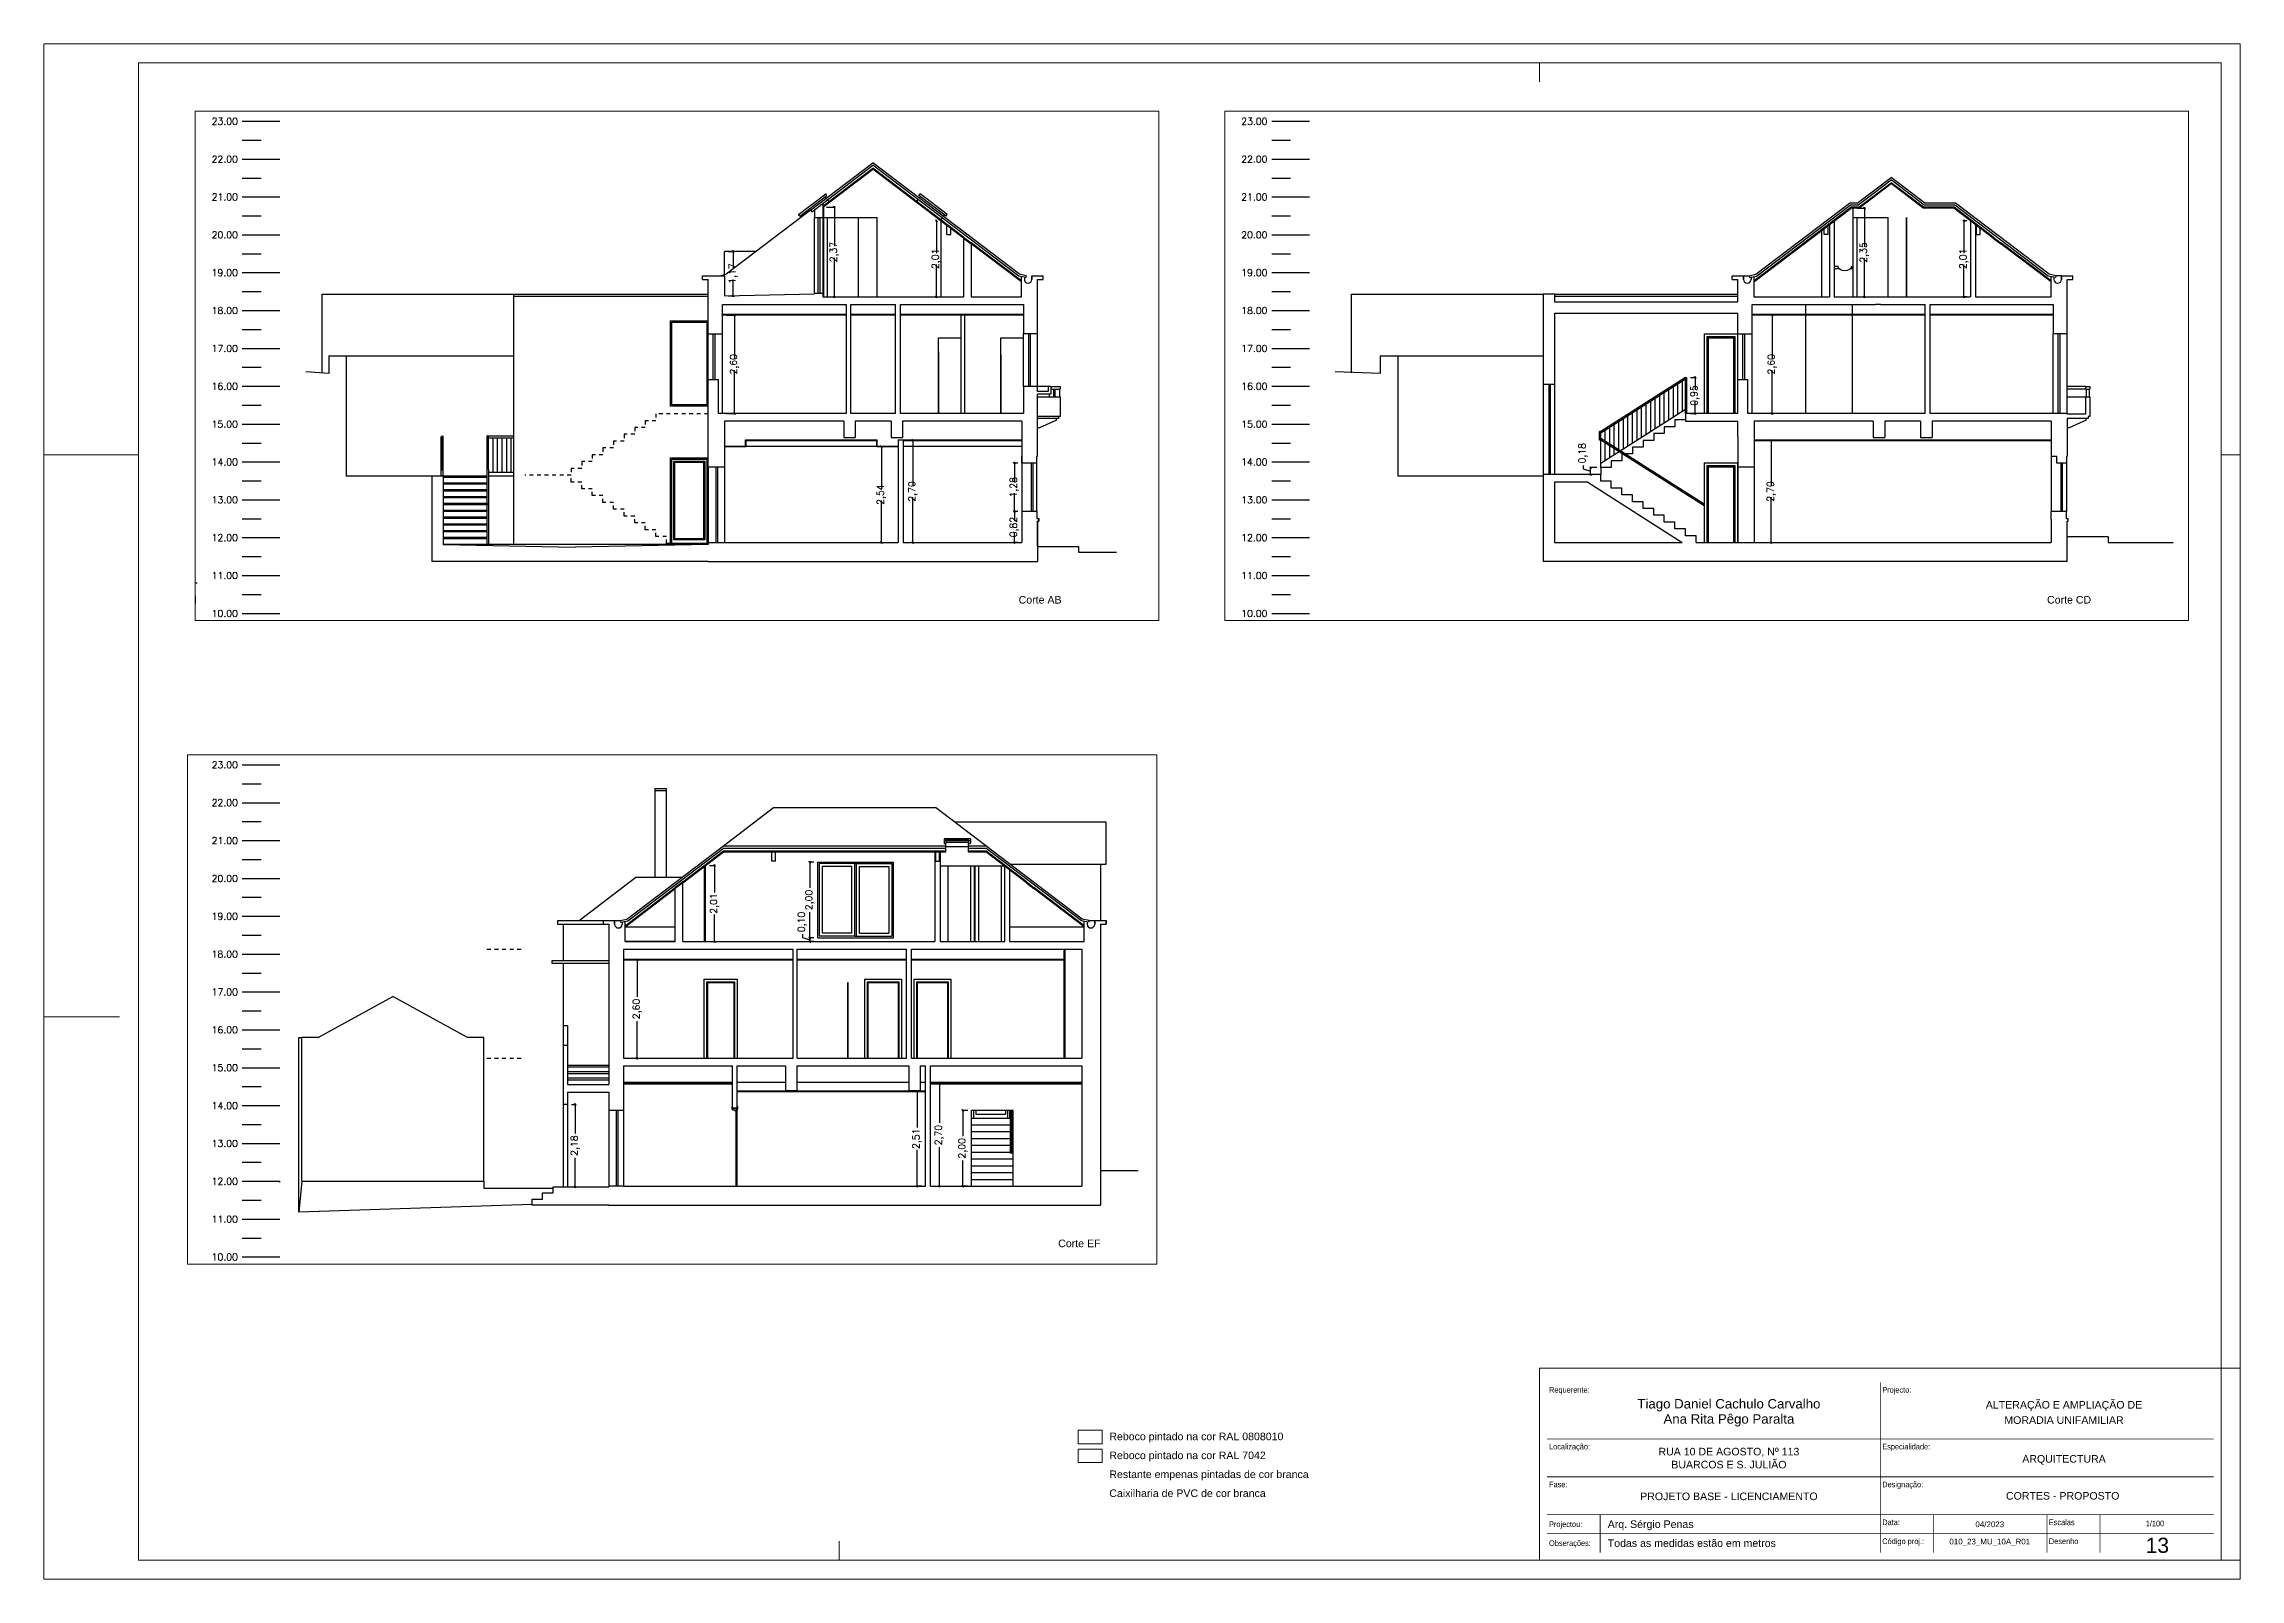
# Paper-space layout '13 CORTES PROP' of a CAD drawing. Header units: millimetres. Extents: x 37.1 to 95.1, y -26.9 to 13.7.
# The model-space entities are those that its viewports show. They can reach past a viewport. Long polylines and large blocks are cut down to what shows.
import ezdxf
from ezdxf.enums import TextEntityAlignment as Align

# ---------------------------------------------------------------- set-up
doc = ezdxf.new("R2010")
doc.units = ezdxf.units.MM
doc.linetypes.add('DASHED', pattern=[19.049999999999997, 12.7, -6.35])
doc.linetypes.add('SOLID_LINE', pattern=[0])
for name, color, linetype in [('ARQ_CONSTRUIR_CORTE', 10, 'Continuous'), ('ARQ_CONSTRUIR_VISTA', 30, 'Continuous'), ('ARQ_CONTRUIR_VAOS', 40, 'Continuous'), ('ARQ_EXISNTENTE_VISTA', 9, 'Continuous'), ('ARQ_EXISTENTE_CORTE', 6, 'Continuous'), ('ARQ_LINHA_CORTE', 4, 'Continuous'), ('ARQ_TEXTO', 3, 'Continuous')]:
    doc.layers.add(name, color=color, linetype=linetype)
for name, color, linetype, lineweight in [('ARQ_COTAS', 5, 'Continuous', 0), ('ARQ_LEGENDA', 5, 'Continuous', 0), ('FOLHA', 7, 'Continuous', 9)]:
    doc.layers.add(name, color=color, linetype=linetype, lineweight=lineweight)
doc.layers.add('ARQ_VIEWPORT', color=143, linetype='Continuous', plot=False)
doc.styles.add('Arial', font='arial.ttf', dxfattribs={"height": 0.2})
doc.styles.add('ROMA1_20', font='romans.shx', dxfattribs={"height": 0.18})
doc.styles.get("Standard").update_dxf_attribs({"font": 'arial.ttf'})
doc.dimstyles.new('1_100', dxfattribs={"dimscale": 0.5, "dimtxt": 0.1, "dimasz": 0.1, "dimexe": 0.05, "dimexo": 0.2, "dimgap": 0.09, "dimtad": 0, "dimzin": 0, "dimtxsty": 'ROMA1_20', "dimblk": 'OBLIQUE', "dimcen": 0.1, "dimdle": 0.05, "dimazin": 0, "dimtfac": 1, "dimtofl": 0, "dimtmove": 1, "dimatfit": 3, "dimldrblk": 'DOTSMALL', "dimfxl": 0.075, "dimtolj": 1, "dimtzin": 0, "dimarcsym": 0})

psp = doc.layouts.new('13 CORTES PROP')

# ---------------------------------------------------------------- texts
at = {"layer": 'ARQ_LEGENDA', "linetype": 'SOLID_LINE', "style": 'Arial'}
for s, p in [('Reboco pintado na cor RAL 0808010', (65.28505703067852, -23.19560122568598)), ('Reboco pintado na cor RAL 7042', (65.28505703067852, -23.69560122568598)), ('Restante empenas pintadas de cor branca', (65.28505703067852, -24.19560122568598)), ('Caixilharia de PVC de cor branca', (65.28505703067852, -24.69560122568598))]:
    psp.add_text(s, height=0.2, dxfattribs=at).set_placement(p)
for s, height, p in [('CORTES - PROPOSTO', 0.2, (90.46300749420811, -24.66442445623755)), ('13', 0.4, (92.96228234679012, -25.97112353747792))]:
    psp.add_text(s, height=height, dxfattribs=at).set_placement(p, align=Align.MIDDLE)
at = {"layer": 'ARQ_LEGENDA', "linetype": 'SOLID_LINE', "style": 'Arial', "width": 0.8499999999999999}
psp.add_text('1/100', height=0.15, dxfattribs=at).set_placement((92.89938826625354, -25.39624778328931), align=Align.MIDDLE_CENTER)

msp = doc.modelspace()

# ---------------------------------------------------------------- texts
at = {"layer": 'ARQ_LEGENDA', "linetype": 'SOLID_LINE', "style": 'Arial', "width": 0.8499999999999999}
for s, p in [('Requerente:', (2049.490393146189, 1468.727406512682)), ('Projecto:', (2058.290393146206, 1468.727406512667)), ('Localização:', (2049.490393146189, 1467.227406512682)), ('Especialidade:', (2058.290393146206, 1467.227406512682)), ('Fase:', (2049.490393146189, 1466.227406512696)), ('Designação:', (2058.290393146206, 1466.227406512711)), ('Projectou:', (2049.490393146189, 1465.177406512708)), ('Data:', (2058.290393146206, 1465.227406512696)), ('Escalas', (2062.690393146207, 1465.227406512696)), ('Obserações:', (2049.490393146189, 1464.677406512708)), ('Código proj.:', (2058.290393146177, 1464.727406512718)), ('Desenho', (2062.690393146207, 1464.727406512696))]:
    msp.add_text(s, height=0.15, dxfattribs=at).set_placement(p, align=Align.MIDDLE_LEFT)
at = {"layer": 'ARQ_LEGENDA', "linetype": 'SOLID_LINE', "style": 'Arial'}
for s, height, p in [('Tiago Daniel Cachulo Carvalho', 0.25, (2054.24039314618, 1468.327406512691)), ('Ana Rita Pêgo Paralta', 0.25, (2054.24039314618, 1467.927406512691)), ('ALTERAÇÃO E AMPLIAÇÃO DE', 0.2, (2063.090393146215, 1468.327406512688)), ('MORADIA UNIFAMILIAR', 0.2, (2063.090393146215, 1467.927406512694)), ('RUA 10 DE AGOSTO, Nº 113', 0.2, (2054.240393146194, 1467.077406512679)), ('BUARCOS E S. JULIÃO', 0.2, (2054.240393146194, 1466.777406512679)), ('ARQUITECTURA', 0.2, (2063.090393146215, 1466.877406512679)), ('PROJETO BASE - LICENCIAMENTO', 0.2, (2054.24039314618, 1465.912968607545)), ('04/2023', 0.15, (2061.129773647239, 1465.177406512708)), ('010_23_MU_10A_R01', 0.15, (2061.12977364721, 1464.697676202113))]:
    msp.add_text(s, height=height, dxfattribs=at).set_placement(p, align=Align.MIDDLE)
for s, p in [('Arq. Sérgio Penas', (2051.040393146183, 1465.177406512708)), ('Todas as medidas estão em metros', (2051.040393146176, 1464.677406512708))]:
    msp.add_text(s, height=0.2, dxfattribs=at).set_placement(p, align=Align.MIDDLE_LEFT)
at = {"layer": 'ARQ_TEXTO', "style": 'ROMA1_20'}
for s, p in [('10.00', (1857.134169330575, 1718.44150412082)), ('11.00', (1858.134169330575, 1718.44150412082)), ('12.00', (1859.134169330575, 1718.44150412082)), ('13.00', (1860.134169330575, 1718.44150412082)), ('14.00', (1861.134169330575, 1718.44150412082)), ('15.00', (1862.134169330575, 1718.44150412082)), ('16.00', (1863.134169330575, 1718.44150412082)), ('17.00', (1864.134169330575, 1718.44150412082)), ('18.00', (1865.134169330575, 1718.44150412082)), ('19.00', (1866.134169330575, 1718.44150412082)), ('20.00', (1867.134169330575, 1718.44150412082)), ('21.00', (1868.134169330575, 1718.44150412082)), ('22.00', (1869.134169330575, 1718.44150412082)), ('23.00', (1870.134169330575, 1718.44150412082)), ('10.00', (1857.134169330595, 1693.439475134746)), ('11.00', (1858.134169330595, 1693.439475134746)), ('12.00', (1859.134169330595, 1693.439475134746)), ('13.00', (1860.134169330595, 1693.439475134746)), ('14.00', (1861.134169330595, 1693.439475134746)), ('15.00', (1862.134169330595, 1693.439475134746)), ('16.00', (1863.134169330595, 1693.439475134746)), ('17.00', (1864.134169330595, 1693.439475134746)), ('18.00', (1865.134169330595, 1693.439475134746)), ('19.00', (1866.134169330595, 1693.439475134746)), ('20.00', (1867.134169330595, 1693.439475134746)), ('21.00', (1868.134169330595, 1693.439475134746)), ('22.00', (1869.134169330595, 1693.439475134746)), ('23.00', (1870.134169330595, 1693.439475134746)), ('10.00', (1857.134169330575, 1668.44150412082)), ('11.00', (1858.134169330575, 1668.44150412082)), ('12.00', (1859.134169330575, 1668.44150412082)), ('13.00', (1860.134169330575, 1668.44150412082)), ('14.00', (1861.134169330575, 1668.44150412082)), ('15.00', (1862.134169330575, 1668.44150412082)), ('16.00', (1863.134169330575, 1668.44150412082)), ('17.00', (1864.134169330575, 1668.44150412082)), ('18.00', (1865.134169330575, 1668.44150412082)), ('19.00', (1866.134169330575, 1668.44150412082)), ('20.00', (1867.134169330575, 1668.44150412082)), ('21.00', (1868.134169330575, 1668.44150412082)), ('22.00', (1869.134169330575, 1668.44150412082)), ('23.00', (1870.134169330575, 1668.44150412082))]:
    msp.add_text(s, height=0.18, rotation=270, dxfattribs=at).set_placement(p)
at = {"layer": 'ARQ_TEXTO'}
for s, p in [('Corte CD', (1857.484720603768, 1695.994976884394)), ('Alçado Sul', (1857.484720603768, 1668.837985177351)), ('Corte AB', (1857.484720603768, 1645.994976884394))]:
    msp.add_text(s, height=0.2, rotation=270, dxfattribs=at).set_placement(p, align=Align.RIGHT)
at = {"layer": 'ARQ_TEXTO', "style": 'ROMA1_20'}
for s, p in [('23.00', (1825.347887650248, 1593.307920698865)), ('22.00', (1825.347887650248, 1592.307920698865)), ('21.00', (1825.347887650248, 1591.307920698865)), ('20.00', (1825.347887650248, 1590.307920698865)), ('19.00', (1825.347887650248, 1589.307920698865)), ('18.00', (1825.347887650248, 1588.307920698865)), ('17.00', (1825.347887650248, 1587.307920698865)), ('16.00', (1825.347887650248, 1586.307920698865)), ('15.00', (1825.347887650248, 1585.307920698865)), ('14.00', (1825.347887650248, 1584.307920698865)), ('13.00', (1825.347887650248, 1583.307920698865)), ('12.00', (1825.347887650248, 1582.307920698865)), ('11.00', (1825.347887650248, 1581.307920698865)), ('10.00', (1825.347887650248, 1580.307920698865))]:
    msp.add_text(s, height=0.18, dxfattribs=at).set_placement(p)
at = {"layer": 'ARQ_TEXTO'}
msp.add_text('Corte EF', height=0.2, dxfattribs=at).set_placement((1848.82280163285, 1580.658471972045), align=Align.RIGHT)

# ---------------------------------------------------------------- blocks, each defined once
blk = doc.blocks.new('_Oblique')
at = {"color": 0, "linetype": 'ByBlock', "lineweight": -2}
blk.add_line((-0.5, -0.5), (0.5, 0.5), dxfattribs=at)
blk = doc.blocks.new('*D192')
at = {"layer": 'ARQ_COTAS', "color": 0, "lineweight": -2}
for p, q in [((1862.505730657796, 1654.847703475834), (1862.505730657796, 1654.608456768383)), ((1865.105730657796, 1654.847703475834), (1865.105730657796, 1654.608456768383)), ((1862.480730657796, 1654.633456768383), (1863.653587800653, 1654.633456768383)), ((1865.130730657796, 1654.633456768383), (1863.957873514939, 1654.633456768383))]:
    blk.add_line(p, q, dxfattribs=at)
at = {"layer": 'Defpoints', "color": 0}
for p in [(1862.505730657796, 1654.947703475834), (1865.105730657796, 1654.947703475834), (1862.505730657796, 1654.633456768383)]:
    blk.add_point(p, dxfattribs=at)
at = {"layer": 'ARQ_COTAS', "color": 0, "linetype": 'ByBlock', "lineweight": -2, "xscale": 0.05, "yscale": 0.05, "zscale": 0.05, "rotation": 180}
blk.add_blockref('_Oblique', (1862.505730657796, 1654.633456768383), dxfattribs=at)
at = {"layer": 'ARQ_COTAS', "color": 0, "linetype": 'ByBlock', "lineweight": -2, "xscale": 0.05, "yscale": 0.05, "zscale": 0.05}
blk.add_blockref('_Oblique', (1865.105730657796, 1654.633456768383), dxfattribs=at)
at = {"layer": 'ARQ_COTAS', "color": 0, "insert": (1863.805730657796, 1654.633456768383), "char_height": 0.18, "attachment_point": 5, "style": 'ROMA1_20'}
blk.add_mtext('\\A1;2,60', dxfattribs=at)
blk = doc.blocks.new('_DOTSMALL')
at = {"color": 0, "linetype": 'ByBlock', "const_width": 0.5}
blk.add_lwpolyline([(-0.0625, 0, 1), (0.0625, 0, 1)], format="xyb", close=True, dxfattribs=at)
blk = doc.blocks.new('*D193')
at = {"layer": 'ARQ_COTAS', "color": 0, "lineweight": -2}
for p, q in [((1859.070730657733, 1650.752211514892), (1860.21108780059, 1650.752211514892)), ((1859.095730657733, 1650.777703475867), (1859.095730657733, 1650.727211514892)), ((1861.655730657733, 1650.752211514892), (1860.515373514876, 1650.752211514892)), ((1861.630730657733, 1650.777703475867), (1861.630730657733, 1650.727211514892))]:
    blk.add_line(p, q, dxfattribs=at)
at = {"layer": 'Defpoints', "color": 0}
for p in [(1859.095730657733, 1650.877703475867), (1859.095730657733, 1650.752211514892), (1861.630730657733, 1650.877703475867)]:
    blk.add_point(p, dxfattribs=at)
at = {"layer": 'ARQ_COTAS', "color": 0, "linetype": 'ByBlock', "lineweight": -2, "xscale": 0.05, "yscale": 0.05, "zscale": 0.05, "rotation": 180}
blk.add_blockref('_Oblique', (1859.095730657733, 1650.752211514892), dxfattribs=at)
at = {"layer": 'ARQ_COTAS', "color": 0, "linetype": 'ByBlock', "lineweight": -2, "xscale": 0.05, "yscale": 0.05, "zscale": 0.05}
blk.add_blockref('_Oblique', (1861.630730657733, 1650.752211514892), dxfattribs=at)
at = {"layer": 'ARQ_COTAS', "color": 0, "insert": (1860.363230657733, 1650.752211514892), "char_height": 0.18, "attachment_point": 5, "style": 'ROMA1_20'}
blk.add_mtext('\\A1;2,54', dxfattribs=at)
blk = doc.blocks.new('*D194')
at = {"layer": 'ARQ_COTAS', "color": 0, "lineweight": -2}
for p, q in [((1859.070730657733, 1649.923684616536), (1860.29358780059, 1649.923684616536)), ((1859.095730657733, 1650.077703475867), (1859.095730657733, 1649.898684616536)), ((1861.820730657733, 1649.923684616536), (1860.597873514876, 1649.923684616536)), ((1861.795730657733, 1650.077703475867), (1861.795730657733, 1649.898684616536))]:
    blk.add_line(p, q, dxfattribs=at)
at = {"layer": 'Defpoints', "color": 0}
for p in [(1859.095730657733, 1650.177703475867), (1861.795730657733, 1650.177703475867), (1859.095730657733, 1649.923684616536)]:
    blk.add_point(p, dxfattribs=at)
at = {"layer": 'ARQ_COTAS', "color": 0, "linetype": 'ByBlock', "lineweight": -2, "xscale": 0.05, "yscale": 0.05, "zscale": 0.05, "rotation": 180}
blk.add_blockref('_Oblique', (1859.095730657733, 1649.923684616536), dxfattribs=at)
at = {"layer": 'ARQ_COTAS', "color": 0, "linetype": 'ByBlock', "lineweight": -2, "xscale": 0.05, "yscale": 0.05, "zscale": 0.05}
blk.add_blockref('_Oblique', (1861.795730657733, 1649.923684616536), dxfattribs=at)
at = {"layer": 'ARQ_COTAS', "color": 0, "insert": (1860.445730657733, 1649.923684616536), "char_height": 0.18, "attachment_point": 5, "style": 'ROMA1_20'}
blk.add_mtext('\\A1;2,70', dxfattribs=at)
blk = doc.blocks.new('*D196')
at = {"layer": 'ARQ_COTAS', "color": 0, "lineweight": -2}
for p, q in [((1865.616204467651, 1654.800965827697), (1865.616204467651, 1654.64291303912)), ((1866.785730657774, 1654.800965827697), (1866.785730657774, 1654.64291303912)), ((1865.591204467651, 1654.66791303912), (1866.04882470557, 1654.66791303912)), ((1866.810730657774, 1654.66791303912), (1866.353110419856, 1654.66791303912))]:
    blk.add_line(p, q, dxfattribs=at)
at = {"layer": 'Defpoints', "color": 0}
for p in [(1865.616204467651, 1654.900965827697), (1866.785730657774, 1654.900965827697), (1866.785730657774, 1654.66791303912)]:
    blk.add_point(p, dxfattribs=at)
at = {"layer": 'ARQ_COTAS', "color": 0, "linetype": 'ByBlock', "lineweight": -2, "xscale": 0.05, "yscale": 0.05, "zscale": 0.05, "rotation": 180}
blk.add_blockref('_Oblique', (1865.616204467651, 1654.66791303912), dxfattribs=at)
at = {"layer": 'ARQ_COTAS', "color": 0, "linetype": 'ByBlock', "lineweight": -2, "xscale": 0.05, "yscale": 0.05, "zscale": 0.05}
blk.add_blockref('_Oblique', (1866.785730657774, 1654.66791303912), dxfattribs=at)
at = {"layer": 'ARQ_COTAS', "color": 0, "insert": (1866.200967562713, 1654.66791303912), "char_height": 0.18, "attachment_point": 5, "style": 'ROMA1_20'}
blk.add_mtext('\\A1;1,17', dxfattribs=at)
blk = doc.blocks.new('*D197')
at = {"layer": 'ARQ_COTAS', "color": 0, "lineweight": -2}
for p, q in [((1865.560730657774, 1651.995684663911), (1866.617878877704, 1651.995684663911)), ((1865.585730657775, 1652.203953475834), (1865.585730657775, 1651.970684663911)), ((1867.97931281192, 1651.995684663911), (1866.92216459199, 1651.995684663911)), ((1867.95431281192, 1652.203953475834), (1867.95431281192, 1651.970684663911))]:
    blk.add_line(p, q, dxfattribs=at)
at = {"layer": 'Defpoints', "color": 0}
for p in [(1865.585730657775, 1652.303953475834), (1865.585730657775, 1651.995684663911), (1867.95431281192, 1652.303953475834)]:
    blk.add_point(p, dxfattribs=at)
at = {"layer": 'ARQ_COTAS', "color": 0, "linetype": 'ByBlock', "lineweight": -2, "xscale": 0.05, "yscale": 0.05, "zscale": 0.05, "rotation": 180}
blk.add_blockref('_Oblique', (1865.585730657775, 1651.995684663911), dxfattribs=at)
at = {"layer": 'ARQ_COTAS', "color": 0, "linetype": 'ByBlock', "lineweight": -2, "xscale": 0.05, "yscale": 0.05, "zscale": 0.05}
blk.add_blockref('_Oblique', (1867.95431281192, 1651.995684663911), dxfattribs=at)
at = {"layer": 'ARQ_COTAS', "color": 0, "insert": (1866.770021734847, 1651.995684663911), "char_height": 0.18, "attachment_point": 5, "style": 'ROMA1_20'}
blk.add_mtext('\\A1;2,37', dxfattribs=at)
blk = doc.blocks.new('*D198')
at = {"layer": 'ARQ_COTAS', "color": 0, "lineweight": -2}
for p, q in [((1865.560730657774, 1649.300695284615), (1866.43893128937, 1649.300695284615)), ((1865.585730657774, 1649.292954214836), (1865.585730657774, 1649.325695284615)), ((1867.621417635252, 1649.300695284615), (1866.743217003656, 1649.300695284615)), ((1867.596417635252, 1649.2806201425), (1867.596417635252, 1649.325695284615))]:
    blk.add_line(p, q, dxfattribs=at)
at = {"layer": 'Defpoints', "color": 0}
for p in [(1865.585730657774, 1649.300695284615), (1865.585730657774, 1649.192954214836), (1867.596417635252, 1649.1806201425)]:
    blk.add_point(p, dxfattribs=at)
at = {"layer": 'ARQ_COTAS', "color": 0, "linetype": 'ByBlock', "lineweight": -2, "xscale": 0.05, "yscale": 0.05, "zscale": 0.05, "rotation": 180}
blk.add_blockref('_Oblique', (1865.585730657774, 1649.300695284615), dxfattribs=at)
at = {"layer": 'ARQ_COTAS', "color": 0, "linetype": 'ByBlock', "lineweight": -2, "xscale": 0.05, "yscale": 0.05, "zscale": 0.05}
blk.add_blockref('_Oblique', (1867.596417635252, 1649.300695284615), dxfattribs=at)
at = {"layer": 'ARQ_COTAS', "color": 0, "insert": (1866.591074146513, 1649.300695284615), "char_height": 0.18, "attachment_point": 5, "style": 'ROMA1_20'}
blk.add_mtext('\\A1;2,01', dxfattribs=at)
blk = doc.blocks.new('*D205')
at = {"layer": 'ARQ_COTAS', "color": 0, "lineweight": -2}
for p, q in [((1838.49291708199, 1590.74082141039), (1838.656577894867, 1590.74082141039)), ((1838.631577894867, 1590.765821410391), (1838.631577894867, 1590.028723146813)), ((1838.631577894867, 1588.704482026093), (1838.631577894867, 1589.44158028967)), ((1838.49291708199, 1588.729482026093), (1838.656577894867, 1588.729482026093))]:
    blk.add_line(p, q, dxfattribs=at)
at = {"layer": 'Defpoints', "color": 0}
for p in [(1838.39291708199, 1590.74082141039), (1838.39291708199, 1588.729482026093), (1838.631577894867, 1588.729482026093)]:
    blk.add_point(p, dxfattribs=at)
at = {"layer": 'ARQ_COTAS', "color": 0, "linetype": 'ByBlock', "lineweight": -2, "xscale": 0.05, "yscale": 0.05, "zscale": 0.05}
for p, rotation in [((1838.631577894867, 1590.74082141039), 90), ((1838.631577894867, 1588.729482026093), 270)]:
    blk.add_blockref('_Oblique', p, dxfattribs=dict(at, rotation=rotation))
at = {"layer": 'ARQ_COTAS', "color": 0, "insert": (1838.631577894867, 1589.735151718242), "char_height": 0.18, "attachment_point": 5, "rotation": 90, "style": 'ROMA1_20'}
blk.add_mtext('\\A1;2,01', dxfattribs=at)
blk = doc.blocks.new('*D206')
at = {"layer": 'ARQ_COTAS', "color": 0, "lineweight": -2}
for p, q in [((1841.255000415324, 1590.8294820261), (1841.123624034236, 1590.8294820261)), ((1841.148624034236, 1590.8544820261), (1841.148624034236, 1590.148767740386)), ((1841.148624034236, 1588.8044820261), (1841.148624034236, 1589.510196311814)), ((1841.255000415324, 1588.8294820261), (1841.123624034236, 1588.8294820261))]:
    blk.add_line(p, q, dxfattribs=at)
at = {"layer": 'Defpoints', "color": 0}
for p in [(1841.355000415324, 1590.8294820261), (1841.148624034236, 1588.8294820261), (1841.355000415324, 1588.8294820261)]:
    blk.add_point(p, dxfattribs=at)
at = {"layer": 'ARQ_COTAS', "color": 0, "linetype": 'ByBlock', "lineweight": -2, "xscale": 0.05, "yscale": 0.05, "zscale": 0.05}
for p, rotation in [((1841.148624034236, 1590.8294820261), 90), ((1841.148624034236, 1588.8294820261), 270)]:
    blk.add_blockref('_Oblique', p, dxfattribs=dict(at, rotation=rotation))
at = {"layer": 'ARQ_COTAS', "color": 0, "insert": (1841.148624034236, 1589.8294820261), "char_height": 0.18, "attachment_point": 5, "rotation": 90, "style": 'ROMA1_20'}
blk.add_mtext('\\A1;2,00', dxfattribs=at)
blk = doc.blocks.new('*D207')
at = {"layer": 'ARQ_COTAS', "color": 0, "lineweight": -2}
for p, q in [((1840.948981177093, 1588.929374927967), (1840.948981177093, 1588.839374927967)), ((1840.948981177093, 1588.839374927967), (1841.148624034236, 1588.7794820261)), ((1841.255000415324, 1588.8294820261), (1841.123624034236, 1588.8294820261)), ((1841.255000415324, 1588.7294820261), (1841.123624034236, 1588.7294820261)), ((1841.148624034236, 1588.8544820261), (1841.148624034236, 1588.7044820261))]:
    blk.add_line(p, q, dxfattribs=at)
at = {"layer": 'Defpoints', "color": 0}
for p in [(1841.148624034236, 1588.7294820261), (1841.355000415324, 1588.8294820261), (1841.355000415324, 1588.7294820261)]:
    blk.add_point(p, dxfattribs=at)
at = {"layer": 'ARQ_COTAS', "color": 0, "linetype": 'ByBlock', "lineweight": -2, "xscale": 0.05, "yscale": 0.05, "zscale": 0.05}
for p, rotation in [((1841.148624034236, 1588.8294820261), 90), ((1841.148624034236, 1588.7294820261), 270)]:
    blk.add_blockref('_Oblique', p, dxfattribs=dict(at, rotation=rotation))
at = {"layer": 'ARQ_COTAS', "color": 0, "insert": (1840.948981177093, 1589.248660642252), "char_height": 0.18, "attachment_point": 5, "rotation": 90, "style": 'ROMA1_20'}
blk.add_mtext('\\A1;0,10', dxfattribs=at)
blk = doc.blocks.new('*D208')
at = {"layer": 'ARQ_COTAS', "color": 0, "lineweight": -2}
for p, q in [((1844.100000415324, 1584.774482026052), (1843.951889282104, 1584.774482026052)), ((1843.976889282104, 1584.799482026052), (1843.976889282104, 1583.815553454609)), ((1843.976889282104, 1582.244482026022), (1843.976889282104, 1583.228410597465)), ((1844.100000415324, 1582.269482026022), (1843.951889282104, 1582.269482026022))]:
    blk.add_line(p, q, dxfattribs=at)
at = {"layer": 'Defpoints', "color": 0}
for p in [(1844.200000415324, 1584.774482026052), (1843.976889282104, 1582.269482026022), (1844.200000415324, 1582.269482026022)]:
    blk.add_point(p, dxfattribs=at)
at = {"layer": 'ARQ_COTAS', "color": 0, "linetype": 'ByBlock', "lineweight": -2, "xscale": 0.05, "yscale": 0.05, "zscale": 0.05}
for p, rotation in [((1843.976889282104, 1584.774482026052), 90), ((1843.976889282104, 1582.269482026022), 270)]:
    blk.add_blockref('_Oblique', p, dxfattribs=dict(at, rotation=rotation))
at = {"layer": 'ARQ_COTAS', "color": 0, "insert": (1843.976889282104, 1583.521982026037), "char_height": 0.18, "attachment_point": 5, "rotation": 90, "style": 'ROMA1_20'}
blk.add_mtext('\\A1;2,51', dxfattribs=at)
blk = doc.blocks.new('*D209')
at = {"layer": 'ARQ_COTAS', "color": 0, "lineweight": -2}
for p, q in [((1844.430000415322, 1584.969482026022), (1844.592232633667, 1584.969482026022)), ((1844.567232633667, 1584.994482026022), (1844.567232633667, 1583.938767740308)), ((1844.567232633667, 1582.244482026022), (1844.567232633667, 1583.300196311736)), ((1844.430000415322, 1582.269482026022), (1844.592232633667, 1582.269482026022))]:
    blk.add_line(p, q, dxfattribs=at)
at = {"layer": 'Defpoints', "color": 0}
for p in [(1844.330000415323, 1584.969482026022), (1844.330000415323, 1582.269482026022), (1844.567232633667, 1582.269482026022)]:
    blk.add_point(p, dxfattribs=at)
at = {"layer": 'ARQ_COTAS', "color": 0, "linetype": 'ByBlock', "lineweight": -2, "xscale": 0.05, "yscale": 0.05, "zscale": 0.05}
for p, rotation in [((1844.567232633667, 1584.969482026022), 90), ((1844.567232633667, 1582.269482026022), 270)]:
    blk.add_blockref('_Oblique', p, dxfattribs=dict(at, rotation=rotation))
at = {"layer": 'ARQ_COTAS', "color": 0, "insert": (1844.567232633667, 1583.619482026022), "char_height": 0.18, "attachment_point": 5, "rotation": 90, "style": 'ROMA1_20'}
blk.add_mtext('\\A1;2,70', dxfattribs=at)
blk = doc.blocks.new('*D210')
at = {"layer": 'ARQ_COTAS', "color": 0, "lineweight": -2}
for p, q in [((1834.849349610717, 1584.429482026059), (1834.97590334699, 1584.429482026059)), ((1834.950903346989, 1584.454482026059), (1834.950903346989, 1583.658767740317)), ((1834.950903346989, 1582.224482026003), (1834.950903346989, 1583.020196311745)), ((1834.849349610717, 1582.249482026003), (1834.97590334699, 1582.249482026003))]:
    blk.add_line(p, q, dxfattribs=at)
at = {"layer": 'Defpoints', "color": 0}
for p in [(1834.749349610717, 1584.429482026059), (1834.749349610717, 1582.249482026003), (1834.950903346989, 1582.249482026003)]:
    blk.add_point(p, dxfattribs=at)
at = {"layer": 'ARQ_COTAS', "color": 0, "linetype": 'ByBlock', "lineweight": -2, "xscale": 0.05, "yscale": 0.05, "zscale": 0.05}
for p, rotation in [((1834.950903346989, 1584.429482026059), 90), ((1834.950903346989, 1582.249482026003), 270)]:
    blk.add_blockref('_Oblique', p, dxfattribs=dict(at, rotation=rotation))
at = {"layer": 'ARQ_COTAS', "color": 0, "insert": (1834.950903346989, 1583.339482026031), "char_height": 0.18, "attachment_point": 5, "rotation": 90, "style": 'ROMA1_20'}
blk.add_mtext('\\A1;2,18', dxfattribs=at)
blk = doc.blocks.new('*D211')
at = {"layer": 'ARQ_COTAS', "color": 0, "lineweight": -2}
for p, q in [((1836.329142133619, 1588.249482026089), (1836.614139086512, 1588.249482026089)), ((1836.589139086512, 1588.274482026089), (1836.589139086512, 1587.268767740374)), ((1836.589139086512, 1585.624482026088), (1836.589139086512, 1586.630196311803)), ((1836.329142133621, 1585.649482026088), (1836.614139086512, 1585.649482026088))]:
    blk.add_line(p, q, dxfattribs=at)
at = {"layer": 'Defpoints', "color": 0}
for p in [(1836.229142133619, 1588.249482026089), (1836.229142133622, 1585.649482026088), (1836.589139086512, 1585.649482026088)]:
    blk.add_point(p, dxfattribs=at)
at = {"layer": 'ARQ_COTAS', "color": 0, "linetype": 'ByBlock', "lineweight": -2, "xscale": 0.05, "yscale": 0.05, "zscale": 0.05}
for p, rotation in [((1836.589139086512, 1588.249482026089), 90), ((1836.589139086512, 1585.649482026088), 270)]:
    blk.add_blockref('_Oblique', p, dxfattribs=dict(at, rotation=rotation))
at = {"layer": 'ARQ_COTAS', "color": 0, "insert": (1836.589139086512, 1586.949482026088), "char_height": 0.18, "attachment_point": 5, "rotation": 90, "style": 'ROMA1_20'}
blk.add_mtext('\\A1;2,60', dxfattribs=at)
blk = doc.blocks.new('*D215')
at = {"layer": 'ARQ_COTAS', "color": 0, "lineweight": -2}
for p, q in [((1859.095730657733, 1704.797703475834), (1859.095730657733, 1704.416942983166)), ((1861.795730657733, 1704.797703475834), (1861.795730657733, 1704.416942983166)), ((1859.070730657733, 1704.441942983166), (1860.29358780059, 1704.441942983166)), ((1861.820730657733, 1704.441942983166), (1860.597873514876, 1704.441942983166))]:
    blk.add_line(p, q, dxfattribs=at)
at = {"layer": 'Defpoints', "color": 0}
for p in [(1859.095730657733, 1704.897703475834), (1861.795730657733, 1704.897703475834), (1859.095730657733, 1704.441942983166)]:
    blk.add_point(p, dxfattribs=at)
at = {"layer": 'ARQ_COTAS', "color": 0, "linetype": 'ByBlock', "lineweight": -2, "xscale": 0.05, "yscale": 0.05, "zscale": 0.05, "rotation": 180}
blk.add_blockref('_Oblique', (1859.095730657733, 1704.441942983166), dxfattribs=at)
at = {"layer": 'ARQ_COTAS', "color": 0, "linetype": 'ByBlock', "lineweight": -2, "xscale": 0.05, "yscale": 0.05, "zscale": 0.05}
blk.add_blockref('_Oblique', (1861.795730657733, 1704.441942983166), dxfattribs=at)
at = {"layer": 'ARQ_COTAS', "color": 0, "insert": (1860.445730657733, 1704.441942983166), "char_height": 0.18, "attachment_point": 5, "style": 'ROMA1_20'}
blk.add_mtext('\\A1;2,70', dxfattribs=at)
blk = doc.blocks.new('*D216')
at = {"layer": 'ARQ_COTAS', "color": 0, "lineweight": -2}
for p, q in [((1862.480730657796, 1704.41837178711), (1863.653587800653, 1704.41837178711)), ((1862.505730657796, 1704.341942983166), (1862.505730657796, 1704.39337178711)), ((1865.130730657796, 1704.41837178711), (1863.957873514939, 1704.41837178711)), ((1865.105730657796, 1704.341942983166), (1865.105730657796, 1704.39337178711))]:
    blk.add_line(p, q, dxfattribs=at)
at = {"layer": 'Defpoints', "color": 0}
for p in [(1862.505730657796, 1704.441942983166), (1862.505730657796, 1704.41837178711), (1865.105730657796, 1704.441942983166)]:
    blk.add_point(p, dxfattribs=at)
at = {"layer": 'ARQ_COTAS', "color": 0, "linetype": 'ByBlock', "lineweight": -2, "xscale": 0.05, "yscale": 0.05, "zscale": 0.05, "rotation": 180}
blk.add_blockref('_Oblique', (1862.505730657796, 1704.41837178711), dxfattribs=at)
at = {"layer": 'ARQ_COTAS', "color": 0, "linetype": 'ByBlock', "lineweight": -2, "xscale": 0.05, "yscale": 0.05, "zscale": 0.05}
blk.add_blockref('_Oblique', (1865.105730657796, 1704.41837178711), dxfattribs=at)
at = {"layer": 'ARQ_COTAS', "color": 0, "insert": (1863.805730657796, 1704.41837178711), "char_height": 0.18, "attachment_point": 5, "style": 'ROMA1_20'}
blk.add_mtext('\\A1;2,60', dxfattribs=at)
blk = doc.blocks.new('*D217')
at = {"layer": 'ARQ_COTAS', "color": 0, "lineweight": -2}
for p, q in [((1865.560730657774, 1701.982251844671), (1866.606274405623, 1701.982251844671)), ((1865.585730657774, 1702.177703475834), (1865.585730657774, 1701.957251844671)), ((1867.956103867759, 1701.982251844671), (1866.910560119909, 1701.982251844671)), ((1867.931103867759, 1702.177703475834), (1867.931103867759, 1701.957251844671))]:
    blk.add_line(p, q, dxfattribs=at)
at = {"layer": 'Defpoints', "color": 0}
for p in [(1865.585730657774, 1702.277703475834), (1865.585730657774, 1701.982251844671), (1867.931103867759, 1702.277703475834)]:
    blk.add_point(p, dxfattribs=at)
at = {"layer": 'ARQ_COTAS', "color": 0, "linetype": 'ByBlock', "lineweight": -2, "xscale": 0.05, "yscale": 0.05, "zscale": 0.05, "rotation": 180}
blk.add_blockref('_Oblique', (1865.585730657774, 1701.982251844671), dxfattribs=at)
at = {"layer": 'ARQ_COTAS', "color": 0, "linetype": 'ByBlock', "lineweight": -2, "xscale": 0.05, "yscale": 0.05, "zscale": 0.05}
blk.add_blockref('_Oblique', (1867.931103867759, 1701.982251844671), dxfattribs=at)
at = {"layer": 'ARQ_COTAS', "color": 0, "insert": (1866.758417262766, 1701.982251844671), "char_height": 0.18, "attachment_point": 5, "style": 'ROMA1_20'}
blk.add_mtext('\\A1;2,35', dxfattribs=at)
blk = doc.blocks.new('*D218')
at = {"layer": 'ARQ_COTAS', "color": 0, "lineweight": -2}
for p, q in [((1865.560730657774, 1699.353511034459), (1866.438931289382, 1699.353511034459)), ((1865.585730657774, 1699.280620142533), (1865.585730657774, 1699.378511034459)), ((1867.621417635276, 1699.353511034459), (1866.743217003668, 1699.353511034459)), ((1867.596417635276, 1699.280620142533), (1867.596417635276, 1699.378511034459))]:
    blk.add_line(p, q, dxfattribs=at)
at = {"layer": 'Defpoints', "color": 0}
for p in [(1865.585730657774, 1699.353511034459), (1865.585730657774, 1699.180620142533), (1867.596417635276, 1699.180620142533)]:
    blk.add_point(p, dxfattribs=at)
at = {"layer": 'ARQ_COTAS', "color": 0, "linetype": 'ByBlock', "lineweight": -2, "xscale": 0.05, "yscale": 0.05, "zscale": 0.05, "rotation": 180}
blk.add_blockref('_Oblique', (1865.585730657774, 1699.353511034459), dxfattribs=at)
at = {"layer": 'ARQ_COTAS', "color": 0, "linetype": 'ByBlock', "lineweight": -2, "xscale": 0.05, "yscale": 0.05, "zscale": 0.05}
blk.add_blockref('_Oblique', (1867.596417635276, 1699.353511034459), dxfattribs=at)
at = {"layer": 'ARQ_COTAS', "color": 0, "insert": (1866.591074146525, 1699.353511034459), "char_height": 0.18, "attachment_point": 5, "style": 'ROMA1_20'}
blk.add_mtext('\\A1;2,01', dxfattribs=at)
blk = doc.blocks.new('*D219')
at = {"layer": 'ARQ_COTAS', "color": 0, "lineweight": -2}
for p, q in [((1861.0456235596, 1709.412428148399), (1860.985730657733, 1709.212785291256)), ((1861.1356235596, 1709.412428148399), (1861.0456235596, 1709.412428148399)), ((1860.870730657733, 1709.212785291256), (1861.100730657733, 1709.212785291256)), ((1860.895730657733, 1709.047703475866), (1860.895730657733, 1709.237785291256)), ((1861.075730657733, 1709.047703475866), (1861.075730657733, 1709.237785291256))]:
    blk.add_line(p, q, dxfattribs=at)
at = {"layer": 'Defpoints', "color": 0}
for p in [(1860.895730657733, 1708.947703475866), (1861.075730657733, 1709.212785291256), (1861.075730657733, 1708.947703475866)]:
    blk.add_point(p, dxfattribs=at)
at = {"layer": 'ARQ_COTAS', "color": 0, "linetype": 'ByBlock', "lineweight": -2, "xscale": 0.05, "yscale": 0.05, "zscale": 0.05, "rotation": 180}
blk.add_blockref('_Oblique', (1860.895730657733, 1709.212785291256), dxfattribs=at)
at = {"layer": 'ARQ_COTAS', "color": 0, "linetype": 'ByBlock', "lineweight": -2, "xscale": 0.05, "yscale": 0.05, "zscale": 0.05}
blk.add_blockref('_Oblique', (1861.075730657733, 1709.212785291256), dxfattribs=at)
at = {"layer": 'ARQ_COTAS', "color": 0, "insert": (1861.454909273886, 1709.412428148399), "char_height": 0.18, "attachment_point": 5, "style": 'ROMA1_20'}
blk.add_mtext('\\A1;0,18', dxfattribs=at)
blk = doc.blocks.new('*D220')
at = {"layer": 'ARQ_COTAS', "color": 0, "lineweight": -2}
for p, q in [((1862.480730657734, 1706.455139502609), (1862.828587800591, 1706.455139502609)), ((1862.505730657734, 1706.572703475867), (1862.505730657734, 1706.430139502608)), ((1863.480730657734, 1706.455139502609), (1863.132873514877, 1706.455139502609)), ((1863.455730657734, 1706.572703475867), (1863.455730657734, 1706.430139502608))]:
    blk.add_line(p, q, dxfattribs=at)
at = {"layer": 'Defpoints', "color": 0}
for p in [(1862.505730657734, 1706.672703475866), (1863.455730657734, 1706.672703475866), (1863.455730657734, 1706.455139502609)]:
    blk.add_point(p, dxfattribs=at)
at = {"layer": 'ARQ_COTAS', "color": 0, "linetype": 'ByBlock', "lineweight": -2, "xscale": 0.05, "yscale": 0.05, "zscale": 0.05, "rotation": 180}
blk.add_blockref('_Oblique', (1862.505730657734, 1706.455139502609), dxfattribs=at)
at = {"layer": 'ARQ_COTAS', "color": 0, "linetype": 'ByBlock', "lineweight": -2, "xscale": 0.05, "yscale": 0.05, "zscale": 0.05}
blk.add_blockref('_Oblique', (1863.455730657734, 1706.455139502609), dxfattribs=at)
at = {"layer": 'ARQ_COTAS', "color": 0, "insert": (1862.980730657734, 1706.455139502609), "char_height": 0.18, "attachment_point": 5, "style": 'ROMA1_20'}
blk.add_mtext('\\A1;0,95', dxfattribs=at)
blk = doc.blocks.new('*D250')
at = {"layer": 'ARQ_COTAS', "color": 0, "lineweight": -2}
for p, q in [((1859.070730657733, 1647.241485517254), (1859.353587800591, 1647.241485517254)), ((1859.095730657733, 1647.147703475834), (1859.095730657733, 1647.266485517255)), ((1859.940730657736, 1647.241485517254), (1859.657873514877, 1647.241485517254)), ((1859.915730657736, 1647.147703475834), (1859.915730657736, 1647.266485517255))]:
    blk.add_line(p, q, dxfattribs=at)
at = {"layer": 'Defpoints', "color": 0}
for p in [(1859.095730657733, 1647.241485517254), (1859.095730657733, 1647.047703475834), (1859.915730657736, 1647.047703475834)]:
    blk.add_point(p, dxfattribs=at)
at = {"layer": 'ARQ_COTAS', "color": 0, "linetype": 'ByBlock', "lineweight": -2, "xscale": 0.05, "yscale": 0.05, "zscale": 0.05, "rotation": 180}
blk.add_blockref('_Oblique', (1859.095730657733, 1647.241485517254), dxfattribs=at)
at = {"layer": 'ARQ_COTAS', "color": 0, "linetype": 'ByBlock', "lineweight": -2, "xscale": 0.05, "yscale": 0.05, "zscale": 0.05}
blk.add_blockref('_Oblique', (1859.915730657736, 1647.241485517254), dxfattribs=at)
at = {"layer": 'ARQ_COTAS', "color": 0, "insert": (1859.505730657734, 1647.241485517254), "char_height": 0.18, "attachment_point": 5, "style": 'ROMA1_20'}
blk.add_mtext('\\A1;0,82', dxfattribs=at)
blk = doc.blocks.new('*D251')
at = {"layer": 'ARQ_COTAS', "color": 0, "lineweight": -2}
for p, q in [((1859.890730657736, 1647.241485517254), (1860.403587800586, 1647.241485517254)), ((1859.915730657736, 1647.147703475834), (1859.915730657736, 1647.266485517255)), ((1861.220730657722, 1647.241485517254), (1860.707873514872, 1647.241485517254)), ((1861.195730657722, 1647.147703475834), (1861.195730657722, 1647.266485517255))]:
    blk.add_line(p, q, dxfattribs=at)
at = {"layer": 'Defpoints', "color": 0}
for p in [(1861.195730657722, 1647.241485517254), (1859.915730657736, 1647.047703475834), (1861.195730657722, 1647.047703475834)]:
    blk.add_point(p, dxfattribs=at)
at = {"layer": 'ARQ_COTAS', "color": 0, "linetype": 'ByBlock', "lineweight": -2, "xscale": 0.05, "yscale": 0.05, "zscale": 0.05, "rotation": 180}
blk.add_blockref('_Oblique', (1859.915730657736, 1647.241485517254), dxfattribs=at)
at = {"layer": 'ARQ_COTAS', "color": 0, "linetype": 'ByBlock', "lineweight": -2, "xscale": 0.05, "yscale": 0.05, "zscale": 0.05}
blk.add_blockref('_Oblique', (1861.195730657722, 1647.241485517254), dxfattribs=at)
at = {"layer": 'ARQ_COTAS', "color": 0, "insert": (1860.555730657729, 1647.241485517254), "char_height": 0.18, "attachment_point": 5, "style": 'ROMA1_20'}
blk.add_mtext('\\A1;1,28', dxfattribs=at)
blk = doc.blocks.new('*D283')
at = {"layer": 'ARQ_COTAS', "color": 0, "lineweight": -2}
for p, q in [((1845.320000415324, 1584.269482026022), (1845.1641870709, 1584.269482026022)), ((1845.1891870709, 1584.294482026022), (1845.1891870709, 1583.588767740308)), ((1845.1891870709, 1582.244482026022), (1845.1891870709, 1582.950196311736)), ((1845.320000415324, 1582.269482026022), (1845.1641870709, 1582.269482026022))]:
    blk.add_line(p, q, dxfattribs=at)
at = {"layer": 'Defpoints', "color": 0}
for p in [(1845.420000415324, 1584.269482026022), (1845.1891870709, 1582.269482026022), (1845.420000415324, 1582.269482026022)]:
    blk.add_point(p, dxfattribs=at)
at = {"layer": 'ARQ_COTAS', "color": 0, "linetype": 'ByBlock', "lineweight": -2, "xscale": 0.05, "yscale": 0.05, "zscale": 0.05}
for p, rotation in [((1845.1891870709, 1584.269482026022), 90), ((1845.1891870709, 1582.269482026022), 270)]:
    blk.add_blockref('_Oblique', p, dxfattribs=dict(at, rotation=rotation))
at = {"layer": 'ARQ_COTAS', "color": 0, "insert": (1845.1891870709, 1583.269482026022), "char_height": 0.18, "attachment_point": 5, "rotation": 90, "style": 'ROMA1_20'}
blk.add_mtext('\\A1;2,00', dxfattribs=at)

# ---------------------------------------------------------------- dimensions: what is measured, and where the dimension line sits
at = {"layer": 'ARQ_COTAS'}
for base, p1, p2, picture, middle in [((1861.075730657733, 1709.212785291256), (1860.895730657733, 1708.947703475866), (1861.075730657733, 1708.947703475866), '*D219', (1861.1806235596, 1709.412428148399)), ((1863.455730657734, 1706.455139502609), (1862.505730657734, 1706.672703475866), (1863.455730657734, 1706.672703475866), '*D220', (1862.980730657734, 1706.455139502609)), ((1859.095730657733, 1704.441942983166), (1861.795730657733, 1704.897703475834), (1859.095730657733, 1704.897703475834), '*D215', (1860.445730657733, 1704.441942983166)), ((1862.505730657796, 1704.41837178711), (1865.105730657796, 1704.441942983166), (1862.505730657796, 1704.441942983166), '*D216', (1863.805730657796, 1704.41837178711)), ((1865.585730657774, 1701.982251844671), (1867.931103867759, 1702.277703475834), (1865.585730657774, 1702.277703475834), '*D217', (1866.758417262766, 1701.982251844671)), ((1865.585730657774, 1699.353511034459), (1867.596417635276, 1699.180620142533), (1865.585730657774, 1699.180620142533), '*D218', (1866.591074146525, 1699.353511034459)), ((1862.505730657796, 1654.633456768383), (1865.105730657796, 1654.947703475834), (1862.505730657796, 1654.947703475834), '*D192', (1863.805730657796, 1654.633456768383)), ((1866.785730657774, 1654.66791303912), (1865.616204467651, 1654.900965827697), (1866.785730657774, 1654.900965827697), '*D196', (1866.200967562713, 1654.66791303912)), ((1865.585730657775, 1651.995684663911), (1867.95431281192, 1652.303953475834), (1865.585730657775, 1652.303953475834), '*D197', (1866.770021734847, 1651.995684663911)), ((1859.095730657733, 1650.752211514892), (1861.630730657733, 1650.877703475867), (1859.095730657733, 1650.877703475867), '*D193', (1860.363230657733, 1650.752211514892)), ((1859.095730657733, 1649.923684616536), (1861.795730657733, 1650.177703475867), (1859.095730657733, 1650.177703475867), '*D194', (1860.445730657733, 1649.923684616536)), ((1865.585730657774, 1649.300695284615), (1867.596417635252, 1649.1806201425), (1865.585730657774, 1649.192954214836), '*D198', (1866.591074146513, 1649.300695284615))]:
    dim = msp.add_linear_dim(base=base, p1=p1, p2=p2, dimstyle='1_100', dxfattribs=at)
    dim.commit()
    dim.dimension.update_dxf_attribs({"geometry": picture, "text_midpoint": middle})
for base, p2, picture, middle in [((1859.095730657733, 1647.241485517254), (1859.095730657733, 1647.047703475834), '*D250', (1859.505730657734, 1647.241485517254)), ((1861.195730657722, 1647.241485517254), (1861.195730657722, 1647.047703475834), '*D251', (1860.555730657729, 1647.241485517254))]:
    dim = msp.add_linear_dim(base=base, p1=(1859.915730657736, 1647.047703475834), p2=p2, dimstyle='1_100', override={"dimtxsty": 'ROMA1_20', "dimldrblk": 'DOTSMALL'}, dxfattribs=at)
    dim.commit()
    dim.dimension.update_dxf_attribs({"geometry": picture, "text_midpoint": middle})
for base, p1, p2, picture, middle in [((1838.631577894867, 1588.729482026093), (1838.39291708199, 1590.74082141039), (1838.39291708199, 1588.729482026093), '*D205', (1838.631577894867, 1589.735151718242)), ((1841.148624034236, 1588.8294820261), (1841.355000415324, 1590.8294820261), (1841.355000415324, 1588.8294820261), '*D206', (1841.148624034236, 1589.8294820261)), ((1841.148624034236, 1588.7294820261), (1841.355000415324, 1588.8294820261), (1841.355000415324, 1588.7294820261), '*D207', (1840.948981177093, 1588.974374927967)), ((1836.589139086512, 1585.649482026088), (1836.229142133619, 1588.249482026089), (1836.229142133622, 1585.649482026088), '*D211', (1836.589139086512, 1586.949482026088)), ((1843.976889282104, 1582.269482026022), (1844.200000415324, 1584.774482026052), (1844.200000415324, 1582.269482026022), '*D208', (1843.976889282104, 1583.521982026037)), ((1844.567232633667, 1582.269482026022), (1844.330000415323, 1584.969482026022), (1844.330000415323, 1582.269482026022), '*D209', (1844.567232633667, 1583.619482026022)), ((1834.950903346989, 1582.249482026003), (1834.749349610717, 1584.429482026059), (1834.749349610717, 1582.249482026003), '*D210', (1834.950903346989, 1583.339482026031))]:
    dim = msp.add_linear_dim(base=base, p1=p1, p2=p2, angle=90, dimstyle='1_100', dxfattribs=at)
    dim.commit()
    dim.dimension.update_dxf_attribs({"geometry": picture, "text_midpoint": middle})
dim = msp.add_linear_dim(base=(1845.1891870709, 1582.269482026022), p1=(1845.420000415324, 1584.269482026022), p2=(1845.420000415324, 1582.269482026022), angle=90, dimstyle='1_100', override={"dimtxsty": 'ROMA1_20', "dimldrblk": 'DOTSMALL'}, dxfattribs=at)
dim.commit()
dim.dimension.update_dxf_attribs({"geometry": '*D283', "text_midpoint": (1845.1891870709, 1583.269482026022)})

# ---------------------------------------------------------------- linework, layer by layer
at = {"layer": 'ARQ_CONSTRUIR_CORTE'}
for p, q in [((1860.845730657811, 1710.467703475866), (1860.845730657811, 1714.304706772551)), ((1860.890513861754, 1714.304706772551), (1860.845730657811, 1714.304706772551)), ((1860.895730657733, 1710.467703475866), (1858.595730657733, 1710.467703475866)), ((1858.595730657733, 1706.242333622765), (1858.595730657733, 1710.467703475866)), ((1860.895730657733, 1708.947703475866), (1860.895730657733, 1710.467703475866)), ((1865.655730657811, 1710.467703475866), (1863.27573074675, 1710.467703475866)), ((1863.27573074675, 1710.167703475866), (1863.27573074675, 1710.467703475866)), ((1865.655730657811, 1710.167703475866), (1865.655730657811, 1710.467703475866)), ((1859.095730657733, 1710.167703475866), (1859.095730657733, 1706.797554964246)), ((1860.695730657733, 1710.167703475866), (1859.095730657733, 1710.167703475866)), ((1860.695730657733, 1709.286443853135), (1860.695730657733, 1710.167703475866)), ((1865.155730657811, 1710.167703475866), (1863.27573074675, 1710.167703475866)), ((1865.155730657811, 1710.167703475866), (1865.155730657811, 1705.32567448976)), ((1865.655730657811, 1710.167703475866), (1865.455730657811, 1710.167703475866)), ((1865.455730657811, 1710.167703475866), (1865.455730657811, 1705.32567448976)), ((1860.695730657733, 1709.286443853135), (1859.095730657733, 1706.797554964246)), ((1860.715730657733, 1708.667703475866), (1860.715730657733, 1708.947703475866)), ((1860.715730657733, 1708.947703475866), (1860.895730657733, 1708.947703475866)), ((1860.175730657733, 1707.827703475866), (1860.175730657733, 1708.107703475866)), ((1860.175730657733, 1708.107703475866), (1860.355730657733, 1708.107703475866)), ((1860.355730657733, 1708.107703475866), (1860.355730657733, 1708.387703475866)), ((1860.355730657733, 1708.387703475866), (1860.535730657733, 1708.387703475866)), ((1860.535730657733, 1708.387703475866), (1860.535730657733, 1708.667703475866)), ((1860.535730657733, 1708.667703475866), (1860.715730657733, 1708.667703475866)), ((1859.815730657733, 1707.267703475866), (1859.815730657733, 1707.547703475866)), ((1859.815730657733, 1707.547703475866), (1859.995730657733, 1707.547703475866)), ((1859.995730657733, 1707.547703475866), (1859.995730657733, 1707.827703475866)), ((1859.995730657733, 1707.827703475866), (1860.175730657733, 1707.827703475866)), ((1859.455730657733, 1706.707703475867), (1859.455730657733, 1706.987703475867)), ((1859.455730657733, 1706.987703475867), (1859.635730657733, 1706.987703475867)), ((1859.635730657733, 1706.987703475867), (1859.635730657733, 1707.267703475866)), ((1859.635730657733, 1707.267703475866), (1859.815730657733, 1707.267703475866)), ((1859.095730657733, 1706.427703475867), (1859.275730657733, 1706.427703475867)), ((1859.095730657733, 1706.427703475867), (1859.095730657733, 1704.897703475834)), ((1859.275730657733, 1706.427703475867), (1859.275730657733, 1706.707703475867)), ((1859.275730657733, 1706.707703475867), (1859.455730657733, 1706.707703475867)), ((1862.505730657734, 1706.707703475867), (1862.305730657734, 1706.707703475867)), ((1862.305730657734, 1706.707703475867), (1862.305730657734, 1705.327703475834)), ((1862.505730657734, 1705.327703475866), (1862.505730657734, 1706.707703475867)), ((1862.631229651302, 1706.688870244081), (1863.420730657734, 1706.690203475866)), ((1861.095730657732, 1705.327703475834), (1861.095730657732, 1704.897703475834)), ((1861.898175616019, 1705.327703475834), (1861.095730657732, 1705.327703475834)), ((1861.795730657733, 1704.897703475834), (1861.795730657733, 1697.047703475834)), ((1861.810730657733, 1704.897703475834), (1861.810730657733, 1697.047703475834)), ((1865.105730657796, 1700.377703475848), (1865.105730657796, 1704.947703475834)), ((1865.120730657796, 1700.377703475848), (1865.120730657796, 1704.947703475834)), ((1867.495252856615, 1702.907875358683), (1865.585730657775, 1702.907875358683)), ((1867.594069931943, 1702.777875358683), (1865.585730657775, 1702.777875358683)), ((1866.335730657775, 1702.777875358683), (1866.335730657775, 1702.658787416316)), ((1866.335730657775, 1702.34696330105), (1866.335730657775, 1702.303953475866)), ((1866.385730657775, 1702.303953475866), (1866.335730657775, 1702.303953475866)), ((1866.385730657775, 1702.677875358683), (1866.385730657775, 1702.777875358683)), ((1866.385730657775, 1702.327875358683), (1866.385730657775, 1702.303953475866)), ((1865.385730657775, 1701.557703475834), (1865.385730657775, 1701.687703475834)), ((1865.105730657796, 1696.997703475834), (1865.105730657796, 1700.247703475845)), ((1865.120730657796, 1696.997703475834), (1865.120730657796, 1700.247703475845)), ((1867.596417635276, 1699.180620142533), (1865.585730657775, 1699.180620142533)), ((1867.497600559949, 1699.050620142533), (1865.585730657775, 1699.050620142533)), ((1859.715730657722, 1697.047703475834), (1859.915730657736, 1697.047703475834)), ((1859.915730657736, 1696.647703475833), (1859.915730657736, 1697.047703475834)), ((1860.845730657791, 1662.327703475834), (1860.845730657791, 1664.888074170515)), ((1860.894078354849, 1664.888074170515), (1860.845730657791, 1664.888074170515)), ((1860.845730657811, 1662.627703475834), (1858.595730657733, 1662.627703475834)), ((1858.595730657733, 1655.327703475834), (1858.595730657733, 1662.627703475834)), ((1859.045730657732, 1662.327703475834), (1858.975730657732, 1658.827703475834)), ((1860.845730657791, 1662.327703475834), (1859.045730657732, 1662.327703475834)), ((1860.845730657811, 1662.327703475834), (1860.845730657811, 1662.627703475834)), ((1859.045730657732, 1655.327703475834), (1858.975730657732, 1658.827703475834)), ((1859.095730657733, 1655.327703475834), (1859.045730657732, 1655.327703475834)), ((1859.095730657733, 1655.327703475834), (1859.095730657733, 1653.287703475834)), ((1861.095730657732, 1655.327703475834), (1861.095730657732, 1654.897703475834)), ((1861.595730657733, 1654.897703475834), (1861.495730657733, 1654.897703475834)), ((1861.630730657733, 1654.897703475834), (1861.630730657733, 1654.327703475867)), ((1861.645730657733, 1654.897703475834), (1861.645730657733, 1654.342703475867)), ((1865.105730657796, 1651.687703475834), (1865.105730657796, 1654.947703475834)), ((1865.120730657796, 1651.687703475834), (1865.120730657796, 1654.947703475834)), ((1865.615736657175, 1654.900965827697), (1865.663276904212, 1652.523953475834)), ((1866.145730657761, 1654.900965827697), (1866.120495911731, 1654.900965827697)), ((1866.143535954999, 1654.900965827697), (1866.785730657774, 1654.900965827697)), ((1866.145730657761, 1655.177703475834), (1866.145730657761, 1654.900965827697)), ((1861.630730657733, 1654.327703475867), (1861.795730657733, 1654.327703475867)), ((1861.645730657733, 1654.342703475867), (1861.810730657733, 1654.342703475867)), ((1861.795730657733, 1654.327703475867), (1861.795730657733, 1650.877703475867)), ((1861.810730657733, 1654.342703475867), (1861.810730657733, 1650.862703475867)), ((1865.685730657774, 1652.523953475834), (1865.663276904212, 1652.523953475834)), ((1865.685730657774, 1652.523953475834), (1865.685730657774, 1652.303953475834)), ((1867.887572311906, 1652.523953475834), (1867.685730657774, 1652.523953475834)), ((1867.685730657774, 1652.523953475834), (1867.685730657774, 1652.303953475834)), ((1867.874364424973, 1652.623953475834), (1867.834558834163, 1652.593695998406)), ((1865.685730657774, 1652.303953475834), (1865.585730657775, 1652.303953475834)), ((1868.054801208615, 1652.303953475834), (1867.685730657774, 1652.303953475834)), ((1865.105730657796, 1650.377703475848), (1865.105730657796, 1651.557703475834)), ((1865.120730657796, 1650.377703475848), (1865.120730657796, 1651.557703475834)), ((1861.630730657733, 1650.877703475867), (1861.795730657733, 1650.877703475867)), ((1861.630730657733, 1650.877703475867), (1861.630730657733, 1650.307703475867)), ((1861.645730657733, 1650.862703475867), (1861.810730657733, 1650.862703475867)), ((1861.645730657733, 1650.862703475867), (1861.645730657733, 1650.307703475867)), ((1861.810730657733, 1650.307703475867), (1859.095730657733, 1650.307703475867)), ((1861.810730657733, 1650.177703475867), (1859.095730657733, 1650.177703475867)), ((1861.795730657733, 1650.177703475867), (1861.795730657733, 1647.047703475834)), ((1861.810730657733, 1650.307703475867), (1861.810730657733, 1647.047703475834)), ((1865.105730657796, 1646.997703475834), (1865.105730657796, 1650.247703475845)), ((1865.120730657796, 1646.997703475834), (1865.120730657796, 1650.247703475845)), ((1864.135972186659, 1649.24762013671), (1862.505730657796, 1649.24762013671)), ((1862.505730657796, 1648.647703475831), (1865.105730657796, 1648.647703475831)), ((1862.505730657796, 1648.547703475831), (1865.105730657796, 1648.547703475831)), ((1867.140338826046, 1648.5806201425), (1865.585730657775, 1648.5806201425)), ((1866.988312556311, 1648.3806201425), (1865.585730657775, 1648.3806201425)), ((1864.06597218666, 1647.597620136713), (1862.505730657796, 1647.597620136713)), ((1859.915730657736, 1646.647703475833), (1859.735730657741, 1646.647703475833)), ((1859.915730657736, 1646.647703475833), (1859.915730657736, 1647.047703475834)), ((1861.195730657722, 1646.647703475833), (1861.195730657722, 1647.047703475834)), ((1861.195730657722, 1647.047703475834), (1861.375730657733, 1647.047703475834)), ((1861.195730657722, 1646.647703475833), (1861.375730657733, 1646.647703475833)), ((1844.450000415324, 1591.098618241004), (1844.450000415324, 1588.729482026107)), ((1844.590000415324, 1591.098618241004), (1844.590000415324, 1588.729482026107)), ((1844.690000415324, 1591.387522381502), (1844.690000415324, 1591.324717133567)), ((1845.390000415324, 1591.387522381502), (1844.690000415324, 1591.387522381502)), ((1844.690000415324, 1591.324717133567), (1844.740000415324, 1591.324717133567)), ((1844.740000415324, 1591.387522381502), (1844.740000415324, 1591.324717133567)), ((1845.340000415324, 1591.347522381502), (1844.740000415324, 1591.347522381502)), ((1844.740000415324, 1591.098618241004), (1844.740000415324, 1591.324717133567)), ((1845.340000415324, 1591.387522381502), (1845.340000415324, 1591.324717133567)), ((1845.340000415324, 1591.098618241004), (1845.340000415324, 1591.324717133567)), ((1845.340000415324, 1591.324717133567), (1845.390000415324, 1591.324717133567)), ((1845.390000415324, 1591.387522381502), (1845.390000415324, 1591.324717133567)), ((1846.300000415324, 1588.729482026111), (1846.300000415324, 1590.714653316322)), ((1846.430000415324, 1588.729482026111), (1846.430000415324, 1590.615836240994)), ((1837.59291708199, 1588.729482026092), (1837.59291708199, 1590.13271633145)), ((1837.79291708199, 1588.729482026092), (1837.79291708199, 1590.284742601185)), ((1836.229142133619, 1588.264482026089), (1840.710000415324, 1588.264482026098)), ((1836.229142133619, 1588.249482026089), (1840.710000415324, 1588.249482026098)), ((1839.540000415324, 1588.529482026096), (1839.670000415324, 1588.529482026096)), ((1840.710000415324, 1585.649482026098), (1840.710000415324, 1588.529482026098)), ((1840.810000415324, 1585.649482026098), (1840.810000415324, 1588.529482026099)), ((1840.810000415324, 1588.264482026098), (1843.700000415324, 1588.264482026105)), ((1840.810000415324, 1588.249482026098), (1843.700000415324, 1588.249482026104)), ((1843.830000415324, 1588.264482026105), (1847.850000415324, 1588.264482026113)), ((1843.830000415324, 1588.249482026105), (1847.850000415324, 1588.249482026113)), ((1839.100000415324, 1584.334482026022), (1839.100000415321, 1585.449482026095)), ((1839.230000415324, 1584.334482026022), (1839.230000415321, 1585.449482026095)), ((1839.540000415324, 1585.649482026096), (1839.670000415324, 1585.649482026096)), ((1844.200000415324, 1582.269482026022), (1844.200000415324, 1585.449482026106)), ((1844.330000415323, 1582.269482026022), (1844.330000415322, 1585.449482026106)), ((1836.229142133624, 1584.984482026022), (1839.100000415322, 1584.984482026022)), ((1836.229142133624, 1584.969482026022), (1839.100000415322, 1584.969482026022)), ((1839.230000415322, 1584.789482026052), (1844.200000415324, 1584.789482026052)), ((1839.230000415322, 1584.774482026052), (1844.200000415324, 1584.774482026052)), ((1844.330000415323, 1584.984482026022), (1848.330000415346, 1584.984482026022)), ((1844.330000415323, 1584.969482026022), (1848.330000415346, 1584.969482026022)), ((1834.749349610717, 1584.429482026059), (1834.629349610718, 1584.429482026059)), ((1836.229142133623, 1584.269482025986), (1835.839142133622, 1584.269482025986)), ((1839.100000415324, 1584.334482026022), (1839.230000415324, 1584.334482026022)), ((1839.230000415324, 1584.334482026022), (1839.100000415324, 1584.334482026022)), ((1834.370000415323, 1582.089482026004), (1834.370000415323, 1582.249482026003)), ((1834.370000415323, 1582.249482026003), (1835.839142133624, 1582.249482026003)), ((1836.229142133624, 1582.269482026022), (1835.839142133624, 1582.269482026022)), ((1833.810000415323, 1581.929482026003), (1834.090000415323, 1581.929482026003)), ((1833.810000415323, 1581.769482026022), (1833.810000415323, 1581.929482026003)), ((1835.839142133625, 1581.769482026022), (1833.810000415323, 1581.769482026022)), ((1834.090000415323, 1581.929482026003), (1834.090000415323, 1582.089482026004)), ((1834.090000415323, 1582.089482026004), (1834.370000415323, 1582.089482026004))]:
    msp.add_line(p, q, dxfattribs=at)
for points in [[(1859.735730657741, 1646.647703475833), (1859.735730657741, 1646.597703475833), (1859.665730657741, 1646.597703475833), (1859.665730657741, 1646.627703475833), (1858.994036619493, 1646.627703475833)], [(1859.915730657736, 1647.047703475834), (1859.095730657733, 1647.047703475834)]]:
    msp.add_lwpolyline(points, dxfattribs=at)
for centre, radius in [((1862.626229651301, 1706.688870244081), 0.005), ((1863.438230657734, 1706.690203475866), 0.01749999999992724), ((1861.015730657752, 1662.352703475834), 0.005), ((1861.890730657752, 1662.352703475834), 0.025)]:
    msp.add_circle(centre, radius, dxfattribs=at)
at = {"layer": 'ARQ_CONSTRUIR_CORTE', "extrusion": (0, 0, -1)}
msp.add_ellipse((1866.385730657775, 1702.502875358683), major_axis=(1.071565949253656e-17, -0.1749999999999545), ratio=0.6291209545661667, start_param=0, end_param=3.141592653589793, dxfattribs=at)
at = {"layer": 'ARQ_CONSTRUIR_VISTA'}
for p, q in [((1863.27573074675, 1710.467703475866), (1860.895730657733, 1710.467703475866)), ((1863.27573074675, 1710.167703475866), (1860.895730657733, 1710.167703475866)), ((1865.605730657811, 1710.167703475866), (1865.605730657811, 1705.32567448976)), ((1865.655730657811, 1710.167703475866), (1865.655730657811, 1705.32567448976)), ((1860.06574404102, 1706.217703475866), (1861.80139893726, 1708.947703475866)), ((1860.107218742637, 1706.217703475866), (1861.842873638878, 1708.947703475866)), ((1861.075730657733, 1708.947703475866), (1860.895730657733, 1708.947703475866)), ((1861.075730657733, 1708.667703475866), (1861.075730657733, 1708.947703475866)), ((1861.075730657733, 1708.947703475866), (1862.025730657733, 1708.947703475866)), ((1862.614206650653, 1706.707703475867), (1861.184206650652, 1708.947703475866)), ((1861.260813793509, 1708.827703475866), (1861.725106414349, 1708.827703475866)), ((1861.337420936366, 1708.707703475867), (1861.648813891437, 1708.707703475867)), ((1861.690288593054, 1708.707703475867), (1862.137420936367, 1708.707703475867)), ((1861.766581115966, 1708.827703475866), (1862.06081379351, 1708.827703475866)), ((1861.80139893726, 1708.982703475866), (1862.025730657733, 1708.982703475866)), ((1861.80139893726, 1708.947703475866), (1861.80139893726, 1708.982703475866)), ((1861.842873638878, 1708.947703475866), (1861.842873638878, 1708.982703475866)), ((1863.414206650653, 1706.707703475867), (1861.984206650652, 1708.947703475866)), ((1862.025730657733, 1708.947703475866), (1862.025730657733, 1708.982703475866)), ((1863.455730657734, 1706.707703475867), (1862.025730657733, 1708.947703475866)), ((1861.255730657733, 1708.667703475866), (1861.075730657733, 1708.667703475866)), ((1861.255730657733, 1708.387703475866), (1861.255730657733, 1708.667703475866)), ((1861.435730657734, 1708.387703475866), (1861.255730657733, 1708.387703475866)), ((1861.414028079223, 1708.587703475867), (1861.572521368525, 1708.587703475867)), ((1861.435730657734, 1708.107703475866), (1861.435730657734, 1708.387703475866)), ((1861.615730657734, 1708.107703475866), (1861.435730657734, 1708.107703475866)), ((1861.490635222081, 1708.467703475867), (1861.496228845614, 1708.467703475867)), ((1861.537703547231, 1708.467703475867), (1862.290635222081, 1708.467703475867)), ((1861.567242364938, 1708.347703475867), (1862.367242364938, 1708.347703475867)), ((1861.613996070143, 1708.587703475867), (1862.214028079224, 1708.587703475867)), ((1861.615730657734, 1707.827703475866), (1861.615730657734, 1708.107703475866)), ((1861.643849507795, 1708.227703475867), (1862.443849507795, 1708.227703475867)), ((1861.720456650652, 1708.107703475867), (1862.520456650652, 1708.107703475867)), ((1861.795730657734, 1707.827703475866), (1861.615730657734, 1707.827703475866)), ((1861.795730657734, 1707.547703475866), (1861.795730657734, 1707.827703475866)), ((1861.975730657734, 1707.547703475866), (1861.795730657734, 1707.547703475866)), ((1861.797063793509, 1707.987703475867), (1862.597063793509, 1707.987703475867)), ((1861.873670936366, 1707.867703475867), (1862.673670936366, 1707.867703475867)), ((1861.950278079223, 1707.747703475867), (1862.750278079223, 1707.747703475867)), ((1861.975730657734, 1707.267703475866), (1861.975730657734, 1707.547703475866)), ((1862.02688522208, 1707.627703475868), (1862.82688522208, 1707.627703475868)), ((1862.155730657734, 1707.267703475866), (1861.975730657734, 1707.267703475866)), ((1862.103492364937, 1707.507703475868), (1862.903492364938, 1707.507703475868)), ((1862.155730657734, 1706.987703475867), (1862.155730657734, 1707.267703475866)), ((1862.335730657734, 1706.987703475867), (1862.155730657734, 1706.987703475867)), ((1862.180099507794, 1707.387703475868), (1862.980099507795, 1707.387703475868)), ((1862.256706650651, 1707.267703475868), (1863.056706650652, 1707.267703475868)), ((1862.333313793509, 1707.147703475868), (1863.133313793509, 1707.147703475868)), ((1862.335730657734, 1706.707703475867), (1862.335730657734, 1706.987703475867)), ((1862.409920936366, 1707.027703475868), (1863.209920936366, 1707.027703475868)), ((1862.486528079223, 1706.907703475868), (1863.286528079223, 1706.907703475868)), ((1862.505730657734, 1706.707703475867), (1863.438230657734, 1706.707703475867)), ((1862.505730657734, 1706.672703475866), (1863.438230657734, 1706.672703475866)), ((1862.56313522208, 1706.787703475868), (1863.36313522208, 1706.787703475868)), ((1863.455730657734, 1706.707703475867), (1863.455730657734, 1706.690203475866)), ((1861.200730657733, 1706.217703475866), (1859.095730657733, 1706.217703475866)), ((1861.130730657733, 1706.147703475866), (1859.095730657733, 1706.147703475866)), ((1861.110730657733, 1706.127703475866), (1859.095730657733, 1706.127703475866)), ((1861.095730657733, 1706.112703475866), (1859.095730657733, 1706.112703475866)), ((1861.095730657733, 1706.112703475866), (1861.095730657733, 1705.442703475866)), ((1861.110730657733, 1706.127703475866), (1861.110730657733, 1705.427703475867)), ((1861.130730657733, 1706.147703475866), (1861.130730657733, 1705.407703475867)), ((1861.200730657733, 1706.217703475866), (1861.200730657733, 1705.337703475866)), ((1864.610730657734, 1706.217703475866), (1862.505730657734, 1706.217703475866)), ((1864.540730657734, 1706.147703475866), (1862.505730657734, 1706.147703475866)), ((1864.520730657734, 1706.127703475866), (1862.505730657734, 1706.127703475866)), ((1864.505730657734, 1706.112703475866), (1862.505730657734, 1706.112703475866)), ((1864.505730657734, 1706.112703475866), (1864.505730657734, 1705.442703475866)), ((1864.520730657734, 1706.127703475866), (1864.520730657734, 1705.427703475867)), ((1864.540730657734, 1706.147703475866), (1864.540730657734, 1705.407703475867)), ((1864.610730657734, 1706.217703475866), (1864.610730657734, 1705.337703475866)), ((1861.095730657733, 1705.442703475866), (1859.095730657733, 1705.442703475866)), ((1861.110730657733, 1705.427703475867), (1859.095730657733, 1705.427703475867)), ((1861.130730657733, 1705.407703475867), (1859.095730657733, 1705.407703475867)), ((1861.200730657733, 1705.337703475866), (1859.095730657733, 1705.337703475866)), ((1861.095730657732, 1705.327703475834), (1859.095730657733, 1705.327703475834)), ((1864.505730657734, 1705.442703475866), (1862.505730657734, 1705.442703475866)), ((1864.520730657734, 1705.427703475867), (1862.505730657734, 1705.427703475867)), ((1864.540730657734, 1705.407703475867), (1862.505730657734, 1705.407703475867)), ((1864.610730657734, 1705.337703475866), (1862.505730657734, 1705.337703475866)), ((1861.095730657732, 1704.897703475834), (1859.095730657733, 1704.897703475834)), ((1867.335625273393, 1703.117875358683), (1865.585730657775, 1703.117875358683)), ((1865.585730657775, 1702.177703475834), (1867.685730657774, 1702.177703475834)), ((1867.685730657774, 1702.277703475834), (1867.685730657774, 1701.357703475834)), ((1865.585730657775, 1701.357703475834), (1867.685730657774, 1701.357703475834)), ((1861.375730657733, 1697.047703475834), (1859.915730657736, 1697.047703475834)), ((1861.195730657722, 1696.647703475833), (1859.915730657736, 1696.647703475833)), ((1859.045730657732, 1655.327703475834), (1859.045730657732, 1662.327703475834)), ((1859.195730657792, 1661.177703475834), (1859.195730657792, 1662.327703475834)), ((1859.225730657792, 1661.177703475834), (1859.225730657792, 1662.327703475834)), ((1859.375730657792, 1661.177703475834), (1859.375730657792, 1662.327703475834)), ((1859.405730657792, 1661.177703475834), (1859.405730657792, 1662.327703475834)), ((1859.555730657792, 1661.177703475834), (1859.555730657792, 1662.327703475834)), ((1859.585730657792, 1661.177703475834), (1859.585730657792, 1662.327703475834)), ((1859.735730657792, 1661.177703475834), (1859.735730657792, 1662.327703475834)), ((1859.765730657792, 1661.177703475834), (1859.765730657792, 1662.327703475834)), ((1859.915730657792, 1661.177703475834), (1859.915730657792, 1662.327703475834)), ((1859.945730657792, 1661.177703475834), (1859.945730657792, 1662.327703475834)), ((1860.095730657792, 1661.177703475834), (1860.095730657792, 1662.327703475834)), ((1860.125730657792, 1661.177703475834), (1860.125730657792, 1662.327703475834)), ((1860.275730657791, 1661.177703475834), (1860.275730657791, 1662.327703475834)), ((1860.305730657791, 1661.177703475834), (1860.305730657791, 1662.327703475834)), ((1860.455730657791, 1661.177703475834), (1860.455730657791, 1662.327703475834)), ((1860.485730657791, 1661.177703475834), (1860.485730657791, 1662.327703475834)), ((1860.635730657791, 1661.177703475834), (1860.635730657791, 1662.327703475834)), ((1860.665730657791, 1661.177703475834), (1860.665730657791, 1662.327703475834)), ((1860.815730657791, 1661.177703475834), (1860.815730657791, 1662.327703475834)), ((1860.845730657811, 1662.377703475834), (1861.890730657752, 1662.377703475834)), ((1860.845730657811, 1662.327703475834), (1861.890730657752, 1662.327703475834)), ((1860.845730657791, 1661.177703475834), (1860.845730657791, 1662.327703475834)), ((1861.015730657752, 1662.352703475834), (1861.865730657752, 1662.352703475834)), ((1861.890730657752, 1661.177703475834), (1859.045730657732, 1661.177703475834)), ((1861.025730657791, 1661.127703475834), (1859.045730657732, 1661.127703475834)), ((1860.845730657791, 1660.467703475866), (1860.845730657791, 1661.127703475834)), ((1860.945730657811, 1660.467703475866), (1860.945730657811, 1661.127703475834)), ((1861.025730657791, 1661.127703475834), (1861.890730657752, 1661.127703475834)), ((1861.865730657752, 1661.127703475834), (1861.865730657752, 1660.467703475866)), ((1861.915730657752, 1661.152703475834), (1861.915730657752, 1660.467703475866)), ((1860.945730657811, 1661.007703475834), (1861.865730657752, 1661.007703475834)), ((1860.945730657811, 1660.887703475834), (1861.865730657752, 1660.887703475834)), ((1860.945730657811, 1660.767703475834), (1861.865730657752, 1660.767703475834)), ((1860.945730657811, 1660.647703475835), (1861.865730657752, 1660.647703475835)), ((1865.655730657811, 1660.467703475866), (1859.045730657732, 1660.467703475866)), ((1860.945730657811, 1660.527703475835), (1861.865730657752, 1660.527703475835)), ((1865.605730657811, 1660.467703475866), (1865.605730657811, 1655.32567448976)), ((1865.655730657811, 1660.467703475866), (1865.655730657811, 1655.32567448976)), ((1861.335730657755, 1656.327703475866), (1859.075730657716, 1656.327703475866)), ((1861.335730657755, 1656.327703475866), (1861.335730657755, 1655.327703475866)), ((1864.955730657798, 1656.327703475866), (1862.695730657759, 1656.327703475866)), ((1862.695730657759, 1655.327703475866), (1862.695730657759, 1656.327703475866)), ((1864.955730657798, 1656.327703475866), (1864.955730657798, 1655.331761448041)), ((1861.095730657732, 1655.327703475834), (1859.095730657733, 1655.327703475834)), ((1861.095730657732, 1654.897703475834), (1859.095730657733, 1654.897703475834)), ((1866.145730657761, 1655.027703475834), (1866.181750979817, 1654.850691589062)), ((1867.874364424973, 1652.623953475834), (1866.181750979817, 1654.850691589062)), ((1866.785730657774, 1654.056118810279), (1866.785730657774, 1654.900965827697)), ((1861.630730657733, 1650.877703475867), (1861.630730657733, 1654.327703475867)), ((1865.685730657774, 1652.523953475834), (1867.685730657774, 1652.523953475834)), ((1867.709287686397, 1652.841122178142), (1867.749093277208, 1652.87137965557)), ((1867.71883579978, 1652.91118524638), (1867.75864139059, 1652.941442723807)), ((1867.71883579978, 1652.91118524638), (1868.263470393471, 1652.194684611799)), ((1867.75864139059, 1652.941442723807), (1868.303275984281, 1652.224942089226)), ((1865.585730657775, 1652.177703475834), (1867.685730657774, 1652.177703475834)), ((1867.685730657774, 1652.303953475834), (1865.685730657774, 1652.303953475834)), ((1867.685730657774, 1652.277703475834), (1867.685730657774, 1650.877875358651)), ((1868.193407325234, 1652.204232725182), (1868.233212916044, 1652.234490202609)), ((1868.263470393471, 1652.194684611799), (1868.303275984281, 1652.224942089226)), ((1865.585730657775, 1651.357703475834), (1867.685730657774, 1651.357703475834)), ((1867.685730657774, 1650.877875358651), (1865.585730657775, 1650.877875358651)), ((1867.71883579978, 1649.044221705288), (1868.263470393471, 1649.760722339869)), ((1867.75864139059, 1649.013964227861), (1868.303275984281, 1649.730464862442)), ((1868.193407325234, 1649.751174226486), (1868.233212916044, 1649.720916749059)), ((1868.263470393471, 1649.760722339869), (1868.303275984281, 1649.730464862442)), ((1867.596417635252, 1649.1806201425), (1865.585730657775, 1649.1806201425)), ((1867.709287686397, 1649.114284773525), (1867.749093277208, 1649.084027296098)), ((1867.71883579978, 1649.044221705288), (1867.75864139059, 1649.013964227861)), ((1837.055000415324, 1592.769482026033), (1837.355000415324, 1592.769482026033)), ((1837.055000415324, 1592.769482026033), (1837.055000415324, 1590.427624622813)), ((1837.055000415324, 1592.719482026033), (1837.355000415324, 1592.719482026033)), ((1837.355000415324, 1592.769482026033), (1837.355000415324, 1590.427624622813)), ((1845.390000415324, 1591.447027352571), (1844.690000415324, 1591.447027352571)), ((1844.690000415324, 1591.447027352571), (1844.690000415324, 1591.387522381502)), ((1845.340000415324, 1591.416769875144), (1844.740000415324, 1591.416769875144)), ((1844.740000415324, 1591.387522381502), (1844.740000415324, 1591.416769875144)), ((1845.340000415324, 1591.233664157418), (1844.740000415324, 1591.233664157418)), ((1845.340000415324, 1591.387522381502), (1845.340000415324, 1591.416769875144)), ((1845.390000415324, 1591.447027352571), (1845.390000415324, 1591.387522381502)), ((1838.36291708199, 1588.729482026093), (1838.36291708199, 1590.71801746993)), ((1838.39291708199, 1588.729482026093), (1838.39291708199, 1590.74082141039)), ((1841.355000415324, 1588.8294820261), (1841.355000415324, 1590.8294820261)), ((1841.355000415324, 1590.8294820261), (1843.355000415324, 1590.829482026104)), ((1843.355000415324, 1588.829482026104), (1843.355000415324, 1590.829482026104)), ((1848.820000415331, 1590.779482026035), (1848.820000415331, 1589.289482026052)), ((1841.355000415324, 1588.8294820261), (1843.355000415324, 1588.829482026104)), ((1847.850000415324, 1588.529482026114), (1847.850000415324, 1585.649482026114)), ((1847.880000415324, 1588.529482026114), (1847.880000415324, 1585.649482026114)), ((1834.629349610718, 1584.429482026059), (1834.629349610718, 1584.009482026059)), ((1834.749349610717, 1584.429482026059), (1834.749349610717, 1584.009482026059)), ((1835.839142133622, 1584.269482025986), (1835.839142133624, 1582.269482026022)), ((1836.229142133623, 1584.269482025986), (1836.229142133624, 1582.269482026022)), ((1845.420000415324, 1582.269482026022), (1845.420000415324, 1584.269482026022)), ((1846.520000415323, 1584.269482026022), (1845.420000415324, 1584.269482026022)), ((1845.420000415324, 1584.069482026023), (1846.450000415323, 1584.069482026023)), ((1846.450000415323, 1583.151982026022), (1846.450000415323, 1584.269482026022)), ((1846.485000415323, 1583.151982026022), (1846.485000415323, 1584.269482026022)), ((1846.485000415323, 1584.069482026023), (1846.520000415323, 1584.069482026023)), ((1846.520000415323, 1582.269482026022), (1846.520000415323, 1584.269482026022)), ((1845.420000415324, 1583.889482026023), (1846.450000415323, 1583.889482026023)), ((1845.420000415324, 1583.709482026023), (1846.450000415323, 1583.709482026023)), ((1845.420000415324, 1583.529482026023), (1846.450000415323, 1583.529482026023)), ((1846.485000415323, 1583.889482026023), (1846.520000415323, 1583.889482026023)), ((1846.485000415323, 1583.709482026023), (1846.520000415323, 1583.709482026023)), ((1846.485000415323, 1583.529482026023), (1846.520000415323, 1583.529482026023)), ((1845.420000415324, 1583.349482026023), (1846.450000415323, 1583.349482026023)), ((1845.420000415324, 1583.169482026022), (1846.450000415323, 1583.169482026022)), ((1845.420000415324, 1582.989482026022), (1846.520000415323, 1582.989482026022)), ((1846.485000415323, 1583.349482026023), (1846.520000415323, 1583.349482026023)), ((1846.485000415323, 1583.169482026022), (1846.520000415323, 1583.169482026022)), ((1832.533754913912, 1582.399482026061), (1832.533754913912, 1582.219482026061)), ((1845.420000415324, 1582.809482026022), (1846.520000415323, 1582.809482026022)), ((1845.420000415324, 1582.629482026022), (1846.520000415323, 1582.629482026022)), ((1845.420000415324, 1582.449482026022), (1846.520000415323, 1582.449482026022)), ((1832.533754913912, 1582.219482026061), (1834.370000415323, 1582.219482026061))]:
    msp.add_line(p, q, dxfattribs=at)
at = {"layer": 'ARQ_CONSTRUIR_VISTA', "linetype": 'DASHED', "ltscale": 0.005}
for p, q in [((1860.875730657717, 1658.947703475866), (1860.875730657717, 1660.171761448073)), ((1860.695730657716, 1658.667703475866), (1860.695730657716, 1658.947703475866)), ((1860.695730657716, 1658.947703475866), (1860.875730657717, 1658.947703475866)), ((1861.055730657717, 1658.947703475866), (1860.875730657717, 1658.947703475866)), ((1861.055730657717, 1658.667703475866), (1861.055730657717, 1658.947703475866)), ((1860.335730657716, 1658.107703475866), (1860.335730657716, 1658.387703475866)), ((1860.335730657716, 1658.387703475866), (1860.515730657716, 1658.387703475866)), ((1860.515730657716, 1658.387703475866), (1860.515730657716, 1658.667703475866)), ((1860.515730657716, 1658.667703475866), (1860.695730657716, 1658.667703475866)), ((1861.235730657717, 1658.667703475866), (1861.055730657717, 1658.667703475866)), ((1861.235730657717, 1658.387703475866), (1861.235730657717, 1658.667703475866)), ((1861.415730657717, 1658.387703475866), (1861.235730657717, 1658.387703475866)), ((1861.415730657717, 1658.107703475866), (1861.415730657717, 1658.387703475866)), ((1859.975730657716, 1657.547703475866), (1859.975730657716, 1657.827703475866)), ((1859.975730657716, 1657.827703475866), (1860.155730657716, 1657.827703475866)), ((1860.155730657716, 1657.827703475866), (1860.155730657716, 1658.107703475866)), ((1860.155730657716, 1658.107703475866), (1860.335730657716, 1658.107703475866)), ((1861.595730657717, 1658.107703475866), (1861.415730657717, 1658.107703475866)), ((1861.595730657717, 1657.827703475866), (1861.595730657717, 1658.107703475866)), ((1861.775730657717, 1657.827703475866), (1861.595730657717, 1657.827703475866)), ((1861.775730657717, 1657.547703475866), (1861.775730657717, 1657.827703475866)), ((1859.615730657716, 1656.987703475867), (1859.615730657716, 1657.267703475866)), ((1859.615730657716, 1657.267703475866), (1859.795730657716, 1657.267703475866)), ((1859.795730657716, 1657.267703475866), (1859.795730657716, 1657.547703475866)), ((1859.795730657716, 1657.547703475866), (1859.975730657716, 1657.547703475866)), ((1861.955730657717, 1657.547703475866), (1861.775730657717, 1657.547703475866)), ((1861.955730657717, 1657.267703475866), (1861.955730657717, 1657.547703475866)), ((1862.135730657717, 1657.267703475866), (1861.955730657717, 1657.267703475866)), ((1862.135730657717, 1656.987703475867), (1862.135730657717, 1657.267703475866)), ((1859.255730657716, 1656.427703475867), (1859.255730657716, 1656.707703475867)), ((1859.255730657716, 1656.707703475867), (1859.435730657716, 1656.707703475867)), ((1859.435730657716, 1656.707703475867), (1859.435730657716, 1656.987703475867)), ((1859.435730657716, 1656.987703475867), (1859.615730657716, 1656.987703475867)), ((1862.315730657717, 1656.987703475867), (1862.135730657717, 1656.987703475867)), ((1862.315730657717, 1656.707703475867), (1862.315730657717, 1656.987703475867)), ((1862.495730657717, 1656.707703475867), (1862.315730657717, 1656.707703475867)), ((1862.495730657717, 1655.327703475866), (1862.495730657717, 1656.707703475867)), ((1859.075730657716, 1655.327703475868), (1859.075730657716, 1656.427703475867)), ((1859.075730657716, 1656.427703475867), (1859.255730657716, 1656.427703475867)), ((1868.089912789128, 1652.12556328387), (1868.193407325234, 1652.204232725181)), ((1868.089912789128, 1649.829843667797), (1868.193407325234, 1649.751174226486)), ((1867.605793150291, 1649.192954214836), (1867.709287686397, 1649.114284773525))]:
    msp.add_line(p, q, dxfattribs=at)
at = {"layer": 'ARQ_CONSTRUIR_VISTA'}
msp.add_circle((1846.467500415323, 1583.151982026022), 0.0175, dxfattribs=at)
for centre in [(1860.090730657693, 1661.152703475834), (1861.890730657752, 1661.152703475834)]:
    msp.add_arc(centre, 0.02500000000009095, 270, 90, dxfattribs=at)
at = {"layer": 'ARQ_CONTRUIR_VAOS'}
for p, q in [((1863.27573074675, 1710.317703475866), (1860.895730657733, 1710.317703475866)), ((1863.27573074675, 1710.277703475866), (1860.895730657733, 1710.277703475866)), ((1863.405730657794, 1705.192703475834), (1864.605730657777, 1705.192703475834)), ((1863.405730657794, 1705.142703475834), (1864.605730657777, 1705.142703475834)), ((1867.685730657774, 1700.877875358651), (1865.585730657775, 1700.877875358651)), ((1867.685730657774, 1700.867875358651), (1865.585730657775, 1700.867875358651)), ((1861.195730657722, 1696.797703475833), (1859.915730657736, 1696.797703475833)), ((1861.195730657722, 1696.757703475834), (1859.915730657736, 1696.757703475834)), ((1862.505730657796, 1696.862703475833), (1864.605730657794, 1696.862703475833)), ((1862.505730657796, 1696.812703475833), (1864.605730657794, 1696.812703475833)), ((1861.095730657732, 1655.127703475834), (1859.095730657733, 1655.127703475834)), ((1861.095730657732, 1655.077703475834), (1859.095730657733, 1655.077703475834)), ((1863.405730657794, 1655.192703475834), (1864.605730657777, 1655.192703475834)), ((1863.405730657794, 1655.142703475834), (1864.605730657777, 1655.142703475834)), ((1865.685730657774, 1652.423953475834), (1867.685730657774, 1652.423953475834)), ((1865.685730657774, 1652.373953475834), (1867.685730657774, 1652.373953475834)), ((1862.505730657796, 1649.24762013671), (1864.505730657796, 1649.24762013671)), ((1864.505730657796, 1649.24762013671), (1864.505730657796, 1648.647703475831)), ((1862.505730657796, 1647.597620136713), (1864.505730657796, 1647.597620136713)), ((1864.505730657796, 1647.597620136713), (1864.505730657796, 1646.997703475834)), ((1861.195730657722, 1646.797703475833), (1859.915730657736, 1646.797703475833)), ((1861.195730657722, 1646.757703475834), (1859.915730657736, 1646.757703475834)), ((1863.215730657818, 1646.862703475833), (1864.605730657794, 1646.862703475833)), ((1863.215730657818, 1646.812703475833), (1864.605730657794, 1646.812703475833)), ((1842.335000415324, 1590.7894820261), (1841.395000415324, 1590.7894820261)), ((1841.395000415324, 1590.7894820261), (1841.395000415324, 1588.869482026109)), ((1842.255000415324, 1590.7094820261), (1841.475000415324, 1590.7094820261)), ((1841.475000415324, 1590.7094820261), (1841.475000415324, 1588.949482026109)), ((1842.255000415324, 1588.949482026109), (1842.255000415324, 1590.7094820261)), ((1842.335000415324, 1590.7894820261), (1843.315000415323, 1590.7894820261)), ((1842.335000415324, 1588.869482026109), (1842.335000415324, 1590.7894820261)), ((1842.375000415323, 1588.869482026109), (1842.375000415323, 1590.7894820261)), ((1842.375000415323, 1588.869482026109), (1842.375000415323, 1590.7894820261)), ((1842.455000415323, 1588.949482026109), (1842.455000415323, 1590.7094820261)), ((1842.455000415323, 1590.7094820261), (1843.235000415323, 1590.7094820261)), ((1843.235000415323, 1590.7094820261), (1843.235000415323, 1588.949482026109)), ((1843.315000415323, 1590.7894820261), (1843.315000415323, 1588.869482026109)), ((1844.590000415319, 1590.729482026107), (1846.280492326604, 1590.729482026111)), ((1844.790000415324, 1590.729482026109), (1844.790000415324, 1588.729482026109)), ((1845.390000415324, 1590.729482026109), (1845.390000415324, 1588.729482026109)), ((1845.490000415324, 1590.729482026109), (1845.490000415324, 1588.729482026109)), ((1845.500000415324, 1590.729482026109), (1845.500000415324, 1588.729482026109)), ((1845.600000415324, 1590.729482026109), (1845.600000415324, 1588.729482026109)), ((1846.200000415324, 1590.729482026109), (1846.200000415324, 1588.729482026109)), ((1842.335000415324, 1588.869482026109), (1841.395000415324, 1588.869482026109)), ((1842.255000415324, 1588.949482026109), (1841.475000415324, 1588.949482026109)), ((1842.335000415324, 1588.869482026109), (1843.315000415323, 1588.869482026109)), ((1842.455000415323, 1588.949482026109), (1843.235000415323, 1588.949482026109)), ((1838.350000415325, 1587.739482026105), (1839.230000415323, 1587.739482026107)), ((1838.350000415325, 1587.739482026105), (1838.35000041532, 1585.649482026107)), ((1838.420000415324, 1587.669482026105), (1839.160000415323, 1587.669482026107)), ((1838.420000415324, 1587.669482026105), (1838.42000041532, 1585.649482026107)), ((1838.440000415324, 1587.649482026105), (1839.140000415323, 1587.649482026107)), ((1838.440000415324, 1587.649482026107), (1838.44000041532, 1585.649482026107)), ((1839.140000415323, 1587.649482026107), (1839.140000415327, 1585.649482026107)), ((1839.160000415323, 1587.669482026107), (1839.160000415327, 1585.649482026107)), ((1839.230000415323, 1587.739482026107), (1839.230000415327, 1585.649482026107)), ((1842.150000415324, 1585.649482026101), (1842.150000415322, 1587.649482026101)), ((1842.150000415322, 1587.649482026101), (1842.160000415322, 1587.649482026101)), ((1842.160000415324, 1585.649482026101), (1842.160000415322, 1587.649482026101)), ((1842.590000415323, 1587.739482026105), (1843.570000415323, 1587.739482026107)), ((1842.590000415323, 1587.739482026105), (1842.590000415319, 1585.649482026107)), ((1842.660000415323, 1587.669482026105), (1843.500000415323, 1587.669482026107)), ((1842.660000415323, 1587.669482026105), (1842.660000415319, 1585.649482026107)), ((1842.680000415323, 1587.649482026105), (1843.480000415324, 1587.649482026107)), ((1842.680000415323, 1587.649482026107), (1842.680000415319, 1585.649482026107)), ((1843.480000415324, 1587.649482026107), (1843.480000415328, 1585.649482026107)), ((1843.500000415323, 1587.669482026107), (1843.500000415328, 1585.649482026107)), ((1843.570000415323, 1587.739482026107), (1843.570000415328, 1585.649482026107)), ((1843.890000415324, 1587.739482026105), (1843.890000415319, 1585.649482026107)), ((1843.890000415324, 1587.739482026105), (1844.870000415324, 1587.739482026107)), ((1843.960000415324, 1587.669482026105), (1843.960000415319, 1585.649482026107)), ((1843.960000415324, 1587.669482026105), (1844.800000415324, 1587.669482026107)), ((1843.980000415324, 1587.649482026105), (1844.780000415324, 1587.649482026107)), ((1843.980000415324, 1587.649482026107), (1843.980000415319, 1585.649482026107)), ((1844.780000415324, 1587.649482026107), (1844.780000415328, 1585.649482026107)), ((1844.800000415324, 1587.669482026107), (1844.800000415328, 1585.649482026107)), ((1844.870000415324, 1587.739482026107), (1844.870000415328, 1585.649482026107)), ((1836.030000415324, 1584.269482025986), (1836.030000415324, 1582.269482026022)), ((1836.080000415324, 1584.269482025986), (1836.080000415324, 1582.269482026022)), ((1845.470000415324, 1584.269482026022), (1845.470000415324, 1584.069482026023)), ((1845.530000415324, 1584.269482026022), (1845.530000415324, 1584.169482026023)), ((1845.530000415324, 1584.169482026023), (1846.310000415323, 1584.169482026023)), ((1846.310000415323, 1584.269482026022), (1846.310000415323, 1584.169482026023)), ((1846.370000415323, 1584.269482026022), (1846.370000415323, 1584.069482026023)), ((1846.420000415324, 1584.269482026022), (1846.420000415324, 1584.069482026023))]:
    msp.add_line(p, q, dxfattribs=at)
for points in [[(1861.295730657755, 1656.287703475866), (1861.295730657755, 1655.367703475866), (1859.075730657716, 1655.367703475866), (1859.075730657716, 1656.287703475866)], [(1861.245730657755, 1656.237703475867), (1861.245730657755, 1655.417703475866), (1859.165730657716, 1655.417703475866), (1859.165730657716, 1656.237703475867)], [(1861.215730657755, 1656.207703475867), (1861.215730657755, 1655.447703475866), (1859.195730657716, 1655.447703475866), (1859.195730657716, 1656.207703475867)], [(1864.915730657798, 1656.287703475866), (1864.915730657798, 1655.367703475866), (1862.735730657759, 1655.367703475866), (1862.735730657759, 1656.287703475866)], [(1839.085000415324, 1584.374482026022), (1839.085000415324, 1584.304482026022), (1839.100000415324, 1584.304482026022), (1839.100000415324, 1584.284482026022), (1839.160000415324, 1584.284482026022), (1839.160000415324, 1584.269482026022), (1839.190000415324, 1584.269482026022), (1839.190000415324, 1584.284482026022), (1839.230000415324, 1584.284482026022), (1839.230000415324, 1584.304482026022), (1839.245000415324, 1584.304482026022), (1839.245000415324, 1584.374482026022), (1839.230000415324, 1584.374482026022), (1839.230000415324, 1584.334482026022), (1839.100000415324, 1584.334482026022), (1839.100000415324, 1584.374482026022)], [(1839.190000415324, 1584.284482026022), (1839.190000415324, 1582.269482026022), (1839.230000415324, 1582.269482026022), (1839.230000415324, 1584.284482026022)]]:
    msp.add_lwpolyline(points, close=True, dxfattribs=at)
at = {"layer": 'ARQ_COTAS'}
msp.add_line((1827.152663526125, 1582.399482026061), (1827.152663526125, 1582.369482026061), dxfattribs=at)
at = {"layer": 'ARQ_EXISNTENTE_VISTA'}
for p, q in [((1863.576821645889, 1715.526318421623), (1865.655730657791, 1715.526318421623)), ((1865.655730657791, 1715.526318421623), (1865.655730657791, 1710.467703475866)), ((1864.025730657791, 1714.304706772551), (1864.025730657791, 1710.467703475866)), ((1863.405730657794, 1705.327703475834), (1864.605730657794, 1705.327703475834)), ((1862.505730657796, 1704.947703475834), (1864.605730657794, 1704.947703475834)), ((1866.145730657761, 1705.177703475834), (1866.145730657761, 1705.027703475834)), ((1865.385730657775, 1703.537703475866), (1862.505730657796, 1703.537703475866)), ((1865.385730657775, 1702.307703475866), (1862.505730657796, 1702.307703475866)), ((1865.585730657775, 1702.277703475834), (1867.931103867759, 1702.277703475834)), ((1862.125730657791, 1696.577703475833), (1862.125730657791, 1696.627703475833)), ((1862.325730657788, 1696.127703475828), (1862.125730657791, 1696.577703475833)), ((1862.505730657796, 1696.997703475834), (1864.605730657794, 1696.997703475834)), ((1862.505730657796, 1696.627703475833), (1864.605730657794, 1696.627703475833)), ((1862.945730657804, 1696.627703475833), (1862.945730657805, 1696.14770347584)), ((1863.145730657803, 1696.147703475842), (1863.145730657803, 1696.627703475833)), ((1863.215730657818, 1696.147703475842), (1863.215730657818, 1696.627703475833)), ((1866.145730657761, 1696.777703475834), (1866.145730657761, 1696.927703475834)), ((1862.325730657788, 1696.127703475828), (1862.375730657782, 1696.12770347583)), ((1863.145730657809, 1696.127703475839), (1862.945730657805, 1696.12770347584)), ((1863.145730657809, 1696.047703475828), (1862.945730657805, 1696.047703475826)), ((1863.576821645889, 1665.526318421623), (1865.655730657791, 1665.526318421623)), ((1865.655730657791, 1665.526318421623), (1865.655730657791, 1660.467703475866)), ((1864.025730657791, 1664.888074170515), (1864.025730657791, 1660.467703475866)), ((1863.405730657794, 1655.327703475834), (1864.605730657794, 1655.327703475834)), ((1862.505730657796, 1654.947703475834), (1864.605730657794, 1654.947703475834)), ((1865.585730657775, 1652.277703475834), (1867.974266259823, 1652.277703475834)), ((1861.645730657733, 1650.177703475867), (1861.645730657733, 1647.047703475834)), ((1858.994036619493, 1646.627703475833), (1859.665730657741, 1646.627703475833)), ((1861.375730657733, 1647.047703475834), (1859.095730657733, 1647.047703475834)), ((1859.665730657741, 1646.627703475833), (1859.665730657741, 1646.597703475833)), ((1859.735730657741, 1646.647703475833), (1859.735730657741, 1646.597703475833)), ((1859.915730657736, 1646.647703475833), (1861.195730657722, 1646.647703475833)), ((1862.125730657791, 1646.577703475833), (1862.125730657791, 1646.627703475833)), ((1862.375730657782, 1646.077703475828), (1862.375730657784, 1646.627703475833)), ((1862.425730657781, 1646.02770347582), (1862.425730657784, 1646.627703475833)), ((1862.945730657804, 1646.627703475833), (1862.945730657805, 1646.027703475827)), ((1863.215730657818, 1646.997703475834), (1864.605730657794, 1646.997703475834)), ((1863.215730657818, 1646.627703475833), (1864.605730657794, 1646.627703475833)), ((1863.215730657818, 1646.347703475831), (1863.215730657818, 1646.627703475833)), ((1859.665730657741, 1646.597703475833), (1859.735730657741, 1646.597703475833)), ((1862.325730657788, 1646.127703475828), (1862.125730657791, 1646.577703475833)), ((1862.325730657788, 1646.127703475828), (1862.375730657782, 1646.12770347583)), ((1862.425730657778, 1646.077703475825), (1862.375730657789, 1646.077703475826)), ((1862.945730657777, 1646.317703475832), (1863.0157306578, 1646.317703475831)), ((1862.945730657801, 1646.197703475834), (1863.145730657803, 1646.197703475828)), ((1862.945730657812, 1646.167703475833), (1863.145730657808, 1646.167703475829)), ((1863.145730657809, 1646.047703475828), (1862.945730657805, 1646.047703475826)), ((1863.145730657809, 1646.277703475828), (1863.14573065781, 1646.027703475829)), ((1863.215730657812, 1646.277703475828), (1863.215730657812, 1646.027703475825)), ((1862.945730657805, 1646.027703475827), (1862.425730657783, 1646.027703475827)), ((1863.215730657812, 1646.027703475825), (1863.14573065781, 1646.027703475829)), ((1838.86362103498, 1591.261911885633), (1840.189142133619, 1592.26948202604)), ((1840.18909677274, 1592.26948202604), (1844.470045776217, 1592.269482026017)), ((1845.794870709318, 1591.261911885633), (1844.469349610705, 1592.269482026021)), ((1848.97000832423, 1591.883735202153), (1844.977776452114, 1591.883735202153)), ((1848.97000832423, 1590.779482026035), (1848.97000832423, 1591.883735202153)), ((1835.056945540581, 1589.289482026069), (1836.55500041534, 1590.427624622813)), ((1836.55500041534, 1590.427624622813), (1837.764792938221, 1590.427624622813)), ((1846.431225130852, 1590.779482026035), (1848.97000832423, 1590.779482026035)), ((1834.479341701798, 1589.28948202607), (1835.689134224719, 1589.289482026068)), ((1834.479341701798, 1589.28948202607), (1834.479341701798, 1589.18948202607)), ((1835.989142133618, 1589.289482026068), (1836.139142133608, 1589.289482026068)), ((1848.519349610705, 1589.289482026052), (1848.669349610704, 1589.289482026052)), ((1848.97000832423, 1589.289482026051), (1848.97000832423, 1589.189482026052)), ((1834.479341701798, 1589.18948202607), (1835.689134224719, 1589.189482026068)), ((1834.629349610719, 1589.18948202607), (1834.629349610719, 1588.22948202608)), ((1836.265879781755, 1589.123993678679), (1837.59291708199, 1589.123993678679)), ((1846.430000415324, 1589.123993678679), (1848.392611962568, 1589.123993678679)), ((1834.339142133619, 1588.14948202608), (1834.339142133619, 1588.22948202608)), ((1834.339142133619, 1588.22948202608), (1835.839142133619, 1588.229482026082)), ((1835.839142133619, 1588.14948202608), (1834.339142133619, 1588.14948202608)), ((1834.629349610719, 1588.14948202608), (1834.629349610718, 1585.992815347812)), ((1828.158158175375, 1586.199482026061), (1830.132155608756, 1587.279482026061)), ((1832.106153042137, 1586.199482026061), (1830.132155608756, 1587.279482026061)), ((1834.629349610718, 1586.509482026042), (1834.749349610718, 1586.509482026042)), ((1834.749349610718, 1586.509482026042), (1834.749349610718, 1585.992815347812)), ((1827.652663526125, 1586.199482026061), (1827.7305563036, 1586.199482026061)), ((1827.7305563036, 1582.399482026061), (1827.7305563036, 1586.199482026061)), ((1828.158158175374, 1586.199482026061), (1827.730562245505, 1586.199482026061)), ((1832.533748972006, 1586.199482026061), (1832.106153042137, 1586.199482026061)), ((1832.533754913912, 1582.399482026061), (1832.533754913912, 1586.199482026061)), ((1834.749349610718, 1585.469482026078), (1835.839142133621, 1585.469482026078)), ((1834.749349610718, 1585.469482026078), (1835.839142133621, 1585.469482026078)), ((1834.749349610718, 1585.419482026078), (1835.839142133621, 1585.419482026078)), ((1834.749349610718, 1585.419482026078), (1835.839142133621, 1585.419482026078)), ((1834.749349610718, 1585.299482026079), (1835.839142133621, 1585.299482026079)), ((1834.749349610718, 1585.249482026079), (1835.839142133621, 1585.249482026079)), ((1834.749349610718, 1585.129482026078), (1835.839142133622, 1585.129482026078)), ((1834.749349610718, 1585.079482026078), (1835.839142133622, 1585.079482026078)), ((1836.229142133622, 1585.019482026025), (1839.100000415322, 1585.019482026032)), ((1839.230000415322, 1585.019482026032), (1840.500000415324, 1585.019482026035)), ((1840.800000415324, 1585.019482026035), (1843.760000415324, 1585.019482026042)), ((1844.060000415324, 1585.019482026043), (1844.200000415324, 1585.019482026043)), ((1844.330000415322, 1585.019482026043), (1848.33000041534, 1585.019482026052)), ((1834.629349610718, 1584.009482026059), (1834.629349610718, 1582.249482026003)), ((1834.749349610717, 1584.009482026059), (1834.749349610717, 1582.249482026003)), ((1827.7305563036, 1582.399482026061), (1827.652663526125, 1581.581001236416)), ((1827.7305563036, 1582.399482026061), (1832.533754913912, 1582.399482026061))]:
    msp.add_line(p, q, dxfattribs=at)
at = {"layer": 'ARQ_EXISNTENTE_VISTA', "linetype": 'DASHED', "ltscale": 0.005}
for p, q in [((1832.619944938134, 1588.529482026083), (1833.619944938134, 1588.529482026083)), ((1832.619944938134, 1585.649482026083), (1833.619944938134, 1585.649482026083))]:
    msp.add_line(p, q, dxfattribs=at)
at = {"layer": 'ARQ_EXISTENTE_CORTE'}
for p, q in [((1858.595730657733, 1696.627703475833), (1858.595730657733, 1706.242333622765)), ((1861.898175616019, 1705.327703475834), (1862.305730657734, 1705.327703475834)), ((1862.505730657734, 1705.327703475834), (1863.405730657794, 1705.327703475834)), ((1863.405730657794, 1705.327703475834), (1863.405730657794, 1705.057703475834)), ((1864.605730657777, 1705.327703475834), (1864.605730657777, 1704.947703475834)), ((1864.605730657794, 1705.327703475834), (1865.155730657811, 1705.327703475834)), ((1865.455730657811, 1705.327703475834), (1866.045730657762, 1705.327703475834)), ((1866.045730657762, 1705.47836218936), (1866.045730657762, 1705.327703475834)), ((1866.045730657762, 1705.47836218936), (1866.145730657762, 1705.47836218936)), ((1866.145730657762, 1705.47836218936), (1866.145730657761, 1705.177703475834)), ((1859.095730657733, 1704.897703475834), (1859.095730657733, 1697.047703475834)), ((1862.305730657796, 1704.897703475834), (1861.095730657732, 1704.897703475834)), ((1862.305730657796, 1701.747703475834), (1862.305730657796, 1704.897703475834)), ((1862.505730657796, 1700.377703475843), (1862.505730657796, 1705.057703475834)), ((1862.505730657796, 1705.057703475834), (1863.405730657794, 1705.057703475834)), ((1864.605730657794, 1704.947703475834), (1865.385730657775, 1704.947703475834)), ((1865.385730657775, 1704.947703475834), (1865.385730657775, 1701.687703475834)), ((1865.585730657775, 1704.900965827697), (1865.585730657775, 1702.907875358683)), ((1866.120495911731, 1704.900965827697), (1865.585730657775, 1704.900965827697)), ((1865.98024231037, 1704.900965827697), (1867.931103867759, 1702.334486283357)), ((1866.005364409544, 1704.900965827697), (1867.951103867759, 1702.341224722947)), ((1866.045730657761, 1705.177703475834), (1866.145730657761, 1705.177703475834)), ((1866.145730657761, 1705.177703475834), (1866.045730657761, 1705.177703475834)), ((1866.104880492619, 1704.977703475834), (1866.045730657761, 1704.977703475834)), ((1866.145730657761, 1705.027703475834), (1866.096734792805, 1705.017733259329)), ((1866.096734792805, 1705.017733259329), (1866.135032874633, 1704.829527953621)), ((1866.135032874633, 1704.829527953621), (1868.011103867759, 1702.361440041717)), ((1866.145730657761, 1705.027703475834), (1866.181750979817, 1704.850691589062)), ((1866.181750979817, 1704.850691589062), (1868.061103867759, 1702.378286140693)), ((1867.235730657775, 1702.942703475834), (1867.235730657775, 1703.042703475834)), ((1867.235730657775, 1703.042703475834), (1867.392765778086, 1703.042703475834)), ((1867.235730657775, 1702.942703475834), (1867.468778912953, 1702.942703475834)), ((1865.585730657775, 1702.777875358683), (1865.585730657774, 1699.180620142533)), ((1867.931103867759, 1702.127012378325), (1867.931103867759, 1702.334486283357)), ((1867.951103867759, 1702.133750817916), (1867.951103867759, 1702.341224722947)), ((1868.011103867759, 1702.153966136686), (1868.011103867759, 1702.361440041717)), ((1868.061103867759, 1702.170812235662), (1868.061103867759, 1702.378286140693)), ((1861.875730657733, 1701.747703475834), (1861.875730657733, 1701.447703475834)), ((1862.305730657796, 1701.747703475834), (1861.875730657733, 1701.747703475834)), ((1867.931103867759, 1702.127012378325), (1868.576690189227, 1701.277703475866)), ((1867.951103867759, 1702.133750817916), (1868.601812288401, 1701.277703475866)), ((1868.011103867759, 1702.153966136686), (1868.677178585922, 1701.277703475866)), ((1868.061103867759, 1702.170812235662), (1868.739983833857, 1701.277703475866)), ((1862.305730657796, 1701.447703475834), (1861.875730657733, 1701.447703475834)), ((1862.305730657796, 1700.497703475834), (1862.305730657796, 1701.447703475834)), ((1865.385730657775, 1701.557703475834), (1865.385730657775, 1700.377703475848)), ((1867.931103867759, 1700.428394573407), (1868.576690189227, 1701.277703475866)), ((1867.951103867759, 1700.421656133817), (1868.601812288401, 1701.277703475866)), ((1868.011103867759, 1700.401440815046), (1868.677178585922, 1701.277703475866)), ((1868.061103867759, 1700.384594716071), (1868.739983833857, 1701.277703475866)), ((1861.875730657733, 1700.497703475834), (1861.875730657733, 1700.197703475834)), ((1862.305730657796, 1700.497703475834), (1861.875730657733, 1700.497703475834)), ((1862.305730657796, 1700.197703475834), (1861.875730657733, 1700.197703475834)), ((1862.305730657796, 1697.047703475834), (1862.305730657796, 1700.197703475834)), ((1862.505730657796, 1700.377703475843), (1865.385730657774, 1700.377703475848)), ((1862.505730657796, 1696.627703475833), (1862.505730657796, 1700.247703475841)), ((1862.505730657796, 1700.247703475841), (1865.385730657774, 1700.247703475846)), ((1865.385730657775, 1700.247703475846), (1865.385730657774, 1696.997703475834)), ((1867.931103867759, 1699.620920668311), (1867.931103867759, 1700.428394573407)), ((1867.951103867759, 1699.61418222872), (1867.951103867759, 1700.421656133817)), ((1868.011103867759, 1699.59396690995), (1868.011103867759, 1700.401440815046)), ((1868.061103867759, 1699.577120810974), (1868.061103867759, 1700.384594716071)), ((1866.135032874632, 1697.125878998044), (1868.011103867759, 1699.59396690995)), ((1866.181750979817, 1697.104715362604), (1868.061103867759, 1699.577120810974)), ((1867.140338826046, 1698.5806201425), (1867.931103867759, 1699.620920668311)), ((1867.16546092522, 1698.5806201425), (1867.951103867759, 1699.61418222872)), ((1865.585730657774, 1699.050620142533), (1865.585730657774, 1697.05444112397)), ((1867.235730657774, 1699.022703475834), (1867.47638022644, 1699.022703475834)), ((1867.235730657774, 1699.022703475834), (1867.235730657774, 1698.922703475834)), ((1867.235730657774, 1698.922703475834), (1867.400367091573, 1698.922703475834)), ((1865.980242310371, 1697.05444112397), (1866.988312556311, 1698.3806201425)), ((1866.005364409545, 1697.05444112397), (1867.013434655485, 1698.3806201425)), ((1867.140338826046, 1698.5806201425), (1866.988312556311, 1698.3806201425)), ((1867.16546092522, 1698.5806201425), (1867.013434655485, 1698.3806201425)), ((1866.096734792805, 1696.937673692339), (1866.135032874632, 1697.125878998044)), ((1866.145730657761, 1696.927703475834), (1866.181750979817, 1697.104715362604)), ((1858.595730657733, 1696.627703475833), (1859.665730657741, 1696.627703475833)), ((1859.715730657722, 1697.047703475834), (1859.095730657733, 1697.047703475834)), ((1859.665730657741, 1696.627703475833), (1859.665730657741, 1696.597703475833)), ((1859.665730657741, 1696.597703475833), (1859.735730657741, 1696.597703475833)), ((1859.735730657741, 1696.647703475833), (1859.915730657736, 1696.647703475833)), ((1859.735730657741, 1696.647703475833), (1859.735730657741, 1696.597703475833)), ((1861.195730657722, 1696.897703475833), (1861.375730657733, 1696.897703475833)), ((1861.195730657722, 1696.647703475833), (1861.195730657722, 1696.897703475833)), ((1861.375730657733, 1696.647703475833), (1861.195730657722, 1696.647703475833)), ((1861.375730657733, 1697.047703475834), (1861.375730657733, 1696.897703475833)), ((1862.305730657796, 1697.047703475834), (1861.375730657733, 1697.047703475834)), ((1861.375730657733, 1696.647703475833), (1861.375730657733, 1696.627703475833)), ((1862.375730657784, 1696.627703475833), (1861.375730657733, 1696.627703475833)), ((1862.375730657782, 1696.077703475828), (1862.375730657784, 1696.627703475833)), ((1862.485730657796, 1696.627703475833), (1862.505730657796, 1696.627703475833)), ((1862.485730657796, 1696.147703475839), (1862.485730657796, 1696.627703475833)), ((1864.605730657794, 1696.627703475833), (1864.605730657794, 1696.997703475834)), ((1865.385730657774, 1696.997703475834), (1864.605730657794, 1696.997703475834)), ((1864.605730657794, 1696.627703475833), (1866.045730657761, 1696.627703475833)), ((1865.585730657774, 1697.05444112397), (1866.120495911731, 1697.05444112397)), ((1866.104880492619, 1696.977703475834), (1866.045730657761, 1696.977703475834)), ((1866.045730657761, 1696.777703475834), (1866.145730657761, 1696.777703475834)), ((1866.045730657761, 1696.777703475834), (1866.145730657761, 1696.777703475834)), ((1866.145730657761, 1696.777703475834), (1866.045730657761, 1696.777703475834)), ((1866.045730657761, 1696.627703475833), (1866.045730657761, 1696.477044762308)), ((1866.145730657761, 1696.927703475834), (1866.096734792805, 1696.937673692339)), ((1866.145730657761, 1696.777703475834), (1866.145730657761, 1696.477044762308)), ((1862.425730657778, 1696.077703475825), (1862.375730657789, 1696.077703475826)), ((1862.425730657781, 1696.02770347582), (1862.425730657782, 1696.077703475825)), ((1862.945730657805, 1696.027703475827), (1862.425730657783, 1696.027703475827)), ((1862.945730657805, 1696.14770347584), (1862.485730657796, 1696.147703475839)), ((1862.945730657805, 1696.14770347584), (1862.945730657805, 1696.027703475827)), ((1863.145730657809, 1696.147703475838), (1863.14573065781, 1696.027703475829)), ((1863.215730657812, 1696.147703475842), (1863.14573065781, 1696.147703475838)), ((1863.215730657812, 1696.027703475825), (1863.14573065781, 1696.027703475829)), ((1863.215730657812, 1696.147703475842), (1863.215730657812, 1696.027703475825)), ((1866.045730657761, 1696.477044762308), (1866.145730657761, 1696.477044762308)), ((1858.595730657733, 1655.327703475834), (1858.595730657733, 1646.627703475833)), ((1861.095730657732, 1655.327703475834), (1863.405730657794, 1655.327703475834)), ((1863.405730657794, 1655.327703475834), (1863.405730657794, 1655.057703475834)), ((1864.605730657794, 1655.327703475834), (1866.045730657762, 1655.327703475834)), ((1864.605730657777, 1655.327703475834), (1864.605730657777, 1654.947703475834)), ((1866.045730657762, 1655.47836218936), (1866.045730657762, 1655.327703475834)), ((1866.045730657762, 1655.47836218936), (1866.145730657762, 1655.47836218936)), ((1866.145730657762, 1655.47836218936), (1866.145730657761, 1655.177703475834)), ((1861.495730657733, 1654.897703475834), (1861.095730657732, 1654.897703475834)), ((1862.305730657796, 1654.897703475834), (1861.595730657733, 1654.897703475834)), ((1862.305730657796, 1651.747703475834), (1862.305730657796, 1654.897703475834)), ((1862.505730657796, 1655.057703475834), (1863.405730657794, 1655.057703475834)), ((1862.505730657796, 1651.687703475834), (1862.505730657796, 1655.057703475834)), ((1864.605730657794, 1654.947703475834), (1865.385730657775, 1654.947703475834)), ((1865.385730657775, 1654.947703475834), (1865.385730657775, 1651.687703475834)), ((1866.120495911731, 1654.900965827697), (1865.615736657175, 1654.900965827697)), ((1859.095730657733, 1653.287703475834), (1859.095730657733, 1650.307703475867)), ((1867.834558834163, 1652.593695998406), (1869.062925409796, 1650.977703475834)), ((1867.874364424973, 1652.623953475834), (1869.12573065773, 1650.977703475834)), ((1865.585730657775, 1652.303953475834), (1865.585730657774, 1648.5806201425)), ((1867.95431281192, 1652.303953475834), (1868.962437013101, 1650.977703475834)), ((1867.979434911093, 1652.303953475834), (1868.987559112275, 1650.977703475834)), ((1862.305730657796, 1651.747703475834), (1861.875730657733, 1651.747703475834)), ((1861.875730657733, 1651.747703475834), (1861.875730657733, 1651.447703475834)), ((1862.305730657796, 1651.447703475834), (1861.875730657733, 1651.447703475834)), ((1862.305730657796, 1650.497703475834), (1862.305730657796, 1651.447703475834)), ((1865.385730657774, 1651.687703475834), (1862.505730657796, 1651.687703475834)), ((1862.505730657796, 1651.557703475834), (1865.385730657774, 1651.557703475834)), ((1862.505730657796, 1650.377703475843), (1862.505730657796, 1651.557703475834)), ((1865.385730657775, 1651.557703475834), (1865.385730657775, 1650.377703475848)), ((1866.135032874632, 1647.125878998044), (1869.062925409796, 1650.977703475834)), ((1866.181750979817, 1647.104715362604), (1869.12573065773, 1650.977703475834)), ((1867.140338826046, 1648.5806201425), (1868.962437013101, 1650.977703475834)), ((1867.16546092522, 1648.5806201425), (1868.987559112275, 1650.977703475834)), ((1859.095730657733, 1650.177703475867), (1859.095730657733, 1647.047703475834)), ((1862.305730657796, 1650.497703475834), (1861.875730657733, 1650.497703475834)), ((1861.875730657733, 1650.497703475834), (1861.875730657733, 1650.197703475834)), ((1862.305730657796, 1650.197703475834), (1861.875730657733, 1650.197703475834)), ((1862.305730657796, 1647.047703475834), (1862.305730657796, 1650.197703475834)), ((1862.505730657796, 1650.377703475843), (1865.385730657774, 1650.377703475848)), ((1862.505730657796, 1646.997703475834), (1862.505730657796, 1650.247703475841)), ((1862.505730657796, 1650.247703475841), (1865.385730657774, 1650.247703475846)), ((1865.385730657775, 1650.247703475846), (1865.385730657774, 1646.997703475834)), ((1867.235730657774, 1649.022703475834), (1867.47638022644, 1649.022703475834)), ((1867.235730657774, 1649.022703475834), (1867.235730657774, 1648.922703475834)), ((1865.585730657774, 1648.3806201425), (1865.585730657774, 1647.05444112397)), ((1865.980242310371, 1647.05444112397), (1866.988312556311, 1648.3806201425)), ((1866.005364409545, 1647.05444112397), (1867.013434655485, 1648.3806201425)), ((1867.140338826046, 1648.5806201425), (1866.988312556311, 1648.3806201425)), ((1867.16546092522, 1648.5806201425), (1867.013434655485, 1648.3806201425)), ((1867.235730657774, 1648.922703475834), (1867.400367091573, 1648.922703475834)), ((1858.994036619493, 1646.627703475833), (1858.595730657733, 1646.627703475833)), ((1858.994036619493, 1646.627703475833), (1858.994036619493, 1645.543703475833)), ((1862.305730657796, 1647.047703475834), (1861.375730657733, 1647.047703475834)), ((1861.375730657733, 1646.647703475833), (1861.375730657733, 1646.627703475833)), ((1861.375730657733, 1646.627703475833), (1863.0157306578, 1646.627703475833)), ((1863.215730657818, 1646.997703475834), (1862.505730657796, 1646.997703475834)), ((1863.0157306578, 1646.277703475828), (1863.0157306578, 1646.627703475833)), ((1863.085730657803, 1646.347703475831), (1863.085730657803, 1646.627703475833)), ((1863.085730657803, 1646.627703475833), (1863.215730657818, 1646.627703475833)), ((1863.215730657818, 1646.627703475833), (1863.215730657818, 1646.997703475834)), ((1865.385730657774, 1646.997703475834), (1864.605730657794, 1646.997703475834)), ((1864.605730657794, 1646.627703475833), (1864.605730657794, 1646.997703475834)), ((1864.605730657794, 1646.627703475833), (1866.045730657761, 1646.627703475833)), ((1865.585730657774, 1647.05444112397), (1866.120495911731, 1647.05444112397)), ((1866.104880492619, 1646.977703475834), (1866.045730657761, 1646.977703475834)), ((1866.045730657761, 1646.777703475834), (1866.145730657761, 1646.777703475834)), ((1866.045730657761, 1646.777703475834), (1866.145730657761, 1646.777703475834)), ((1866.145730657761, 1646.777703475834), (1866.045730657761, 1646.777703475834)), ((1866.045730657761, 1646.627703475833), (1866.045730657761, 1646.477044762308)), ((1866.096734792805, 1646.937673692339), (1866.135032874632, 1647.125878998044)), ((1866.145730657761, 1646.927703475834), (1866.096734792805, 1646.937673692339)), ((1866.145730657761, 1646.927703475834), (1866.181750979817, 1647.104715362604)), ((1866.145730657761, 1646.777703475834), (1866.145730657761, 1646.477044762308)), ((1863.215730657812, 1646.277703475828), (1863.0157306578, 1646.277703475828)), ((1863.215730657818, 1646.347703475831), (1863.085730657803, 1646.347703475831)), ((1863.215730657818, 1646.277703475828), (1863.215730657818, 1646.347703475831)), ((1866.045730657761, 1646.477044762308), (1866.145730657761, 1646.477044762308)), ((1858.994036619493, 1645.543703475833), (1858.844036619493, 1645.543703475833)), ((1858.844036619493, 1645.543703475833), (1858.844036619493, 1644.543703475833)), ((1836.316154020388, 1589.325502348125), (1838.86362103498, 1591.261911885633)), ((1836.337317655829, 1589.278784242941), (1838.86362103498, 1591.199106637699)), ((1837.792058800285, 1590.309212293529), (1838.86362103498, 1591.123740340178)), ((1837.792058800285, 1590.284090194355), (1838.86362103498, 1591.098618241004)), ((1838.86362103498, 1591.261911885633), (1844.740000415324, 1591.261911885633)), ((1838.86362103498, 1591.199106637699), (1844.740000415324, 1591.199106637699)), ((1838.86362103498, 1591.123740340178), (1844.740000415324, 1591.123740340178)), ((1838.86362103498, 1591.098618241004), (1844.740000415324, 1591.098618241004)), ((1840.140000415323, 1590.857968672338), (1840.140000415323, 1591.098618241004)), ((1840.240000415323, 1590.857968672338), (1840.240000415323, 1591.098618241004)), ((1844.470000415324, 1590.857968672338), (1844.470000415324, 1591.098618241004)), ((1844.570000415323, 1590.857968672338), (1844.570000415323, 1591.098618241004)), ((1845.340000415324, 1591.261911885633), (1845.794870709318, 1591.261911885633)), ((1845.340000415324, 1591.199106637699), (1845.794870709318, 1591.199106637699)), ((1845.340000415324, 1591.123740340178), (1845.794870709318, 1591.123740340178)), ((1845.340000415324, 1591.098618241004), (1845.794870709318, 1591.098618241004)), ((1848.342337723934, 1589.325502348107), (1845.794870709318, 1591.261911885633)), ((1848.321174088494, 1589.278784242922), (1845.794870709318, 1591.199106637699)), ((1846.866432944038, 1590.30921229351), (1845.794870709318, 1591.123740340178)), ((1846.866432944038, 1590.284090194337), (1845.794870709318, 1591.098618241004)), ((1840.240000415323, 1590.857968672338), (1840.140000415323, 1590.857968672338)), ((1844.470000415324, 1590.857968672338), (1844.570000415323, 1590.857968672338)), ((1836.265879781755, 1589.149115777853), (1837.592058800285, 1590.157186023794)), ((1836.265879781755, 1589.123993678679), (1837.592058800285, 1590.13206392462)), ((1837.792058800285, 1590.309212293529), (1837.592058800285, 1590.157186023794)), ((1837.792058800285, 1590.284090194355), (1837.592058800285, 1590.13206392462)), ((1846.866432944038, 1590.30921229351), (1847.066432944038, 1590.157186023775)), ((1846.866432944038, 1590.284090194337), (1847.066432944038, 1590.132063924602)), ((1848.392611962568, 1589.149115777835), (1847.066432944038, 1590.157186023775)), ((1848.392611962568, 1589.123993678661), (1847.066432944038, 1590.132063924602)), ((1835.689134224719, 1589.28948202607), (1835.688483420092, 1589.28948202607)), ((1835.689134224719, 1589.289482026068), (1835.689134224719, 1589.189482026068)), ((1835.689134224719, 1589.289482026068), (1835.989142133618, 1589.289482026068)), ((1835.989142133618, 1589.18948202607), (1835.989142133618, 1589.28948202607)), ((1835.989142133618, 1589.18948202607), (1835.989142133618, 1589.28948202607)), ((1835.989142133618, 1589.28948202607), (1835.989142133618, 1589.18948202607)), ((1836.139142133618, 1589.28948202607), (1836.316154020388, 1589.325502348125)), ((1836.139142133618, 1589.28948202607), (1836.149112350123, 1589.240486161113)), ((1836.149112350123, 1589.240486161113), (1836.337317655829, 1589.278784242941)), ((1836.189142133618, 1589.248631860928), (1836.189142133618, 1589.18948202607)), ((1836.265879781755, 1588.729482026083), (1836.265879781755, 1589.264247280039)), ((1848.509379394199, 1589.240486161095), (1848.321174088494, 1589.278784242922)), ((1848.519349610704, 1589.289482026051), (1848.342337723934, 1589.325502348107)), ((1848.392611962568, 1588.729482026064), (1848.392611962568, 1589.264247280021)), ((1848.469349610704, 1589.24863186091), (1848.469349610704, 1589.189482026052)), ((1848.519349610704, 1589.289482026051), (1848.509379394199, 1589.240486161095)), ((1848.669349610705, 1589.289482026051), (1848.97000832423, 1589.289482026051)), ((1848.669349610705, 1589.189482026052), (1848.669349610705, 1589.289482026051)), ((1848.669349610704, 1589.189482026052), (1848.669349610704, 1589.289482026051)), ((1848.669349610704, 1589.289482026051), (1848.669349610704, 1589.189482026052)), ((1848.97000832423, 1589.189482026052), (1848.97000832423, 1589.289482026051)), ((1835.689134224719, 1589.18948202607), (1835.688483420092, 1589.18948202607)), ((1835.688483420092, 1589.189482026068), (1835.839142133618, 1589.189482026069)), ((1835.839142133618, 1589.18948202607), (1835.839142133622, 1584.952815347848)), ((1836.265879781755, 1588.729482026089), (1837.59291708199, 1588.729482026092)), ((1837.592058800285, 1588.729482026083), (1836.265879781755, 1588.729482026083)), ((1837.79291708199, 1588.729482026092), (1844.450000415324, 1588.729482026107)), ((1844.590000415324, 1588.729482026107), (1846.300000415324, 1588.729482026111)), ((1846.430000415324, 1588.729482026111), (1848.392611962568, 1588.729482026115)), ((1848.819349610705, 1589.189482026052), (1848.97000832423, 1589.189482026052)), ((1848.820000415331, 1589.189482026052), (1848.820000415347, 1581.769482026022)), ((1836.229142133619, 1588.529482026089), (1836.229142133622, 1585.649482026088)), ((1836.229142133619, 1588.529482026089), (1839.540000415324, 1588.529482026096)), ((1839.670000415324, 1588.529482026096), (1840.710000415324, 1588.529482026098)), ((1840.810000415324, 1588.529482026099), (1843.700000415324, 1588.529482026105)), ((1843.700000415324, 1585.649482026105), (1843.700000415324, 1588.529482026105)), ((1843.830000415324, 1585.649482026105), (1843.830000415324, 1588.529482026105)), ((1843.830000415324, 1588.529482026105), (1848.330000415333, 1588.529482026115)), ((1848.330000415333, 1588.529482026115), (1848.330000415339, 1585.649482026115)), ((1834.629349610718, 1585.992815347812), (1834.749349610718, 1585.992815347812)), ((1834.629349610718, 1585.992815347812), (1834.629349610718, 1584.429482026059)), ((1834.749349610718, 1585.992815347812), (1834.749349610718, 1584.952815347848)), ((1836.229142133622, 1585.649482026088), (1839.540000415324, 1585.649482026096)), ((1836.229142133622, 1585.449482026088), (1839.100000415321, 1585.449482026095)), ((1836.229142133622, 1585.449482026088), (1836.229142133623, 1584.269482025986)), ((1839.230000415321, 1585.449482026095), (1840.500000415324, 1585.449482026098)), ((1839.670000415324, 1585.649482026096), (1840.710000415324, 1585.649482026098)), ((1840.500000415324, 1585.449482026098), (1840.500000415324, 1584.789482026052)), ((1840.800000415324, 1585.449482026098), (1840.800000415324, 1584.789482026052)), ((1840.800000415324, 1585.449482026098), (1843.760000415324, 1585.449482026105)), ((1840.810000415324, 1585.649482026098), (1843.700000415324, 1585.649482026105)), ((1843.760000415324, 1585.449482026105), (1843.760000415324, 1584.789482026052)), ((1843.830000415324, 1585.649482026105), (1848.330000415339, 1585.649482026115)), ((1844.060000415324, 1585.449482026106), (1844.060000415324, 1584.789482026052)), ((1844.060000415324, 1585.449482026106), (1844.200000415324, 1585.449482026106)), ((1844.330000415322, 1585.449482026106), (1848.330000415339, 1585.449482026115)), ((1848.330000415339, 1585.449482026115), (1848.330000415346, 1582.269482026022)), ((1834.749349610718, 1584.952815347848), (1835.839142133622, 1584.952815347848)), ((1834.749349610718, 1584.752815347848), (1835.839142133622, 1584.752815347848)), ((1834.749349610717, 1584.752815347848), (1834.749349610717, 1584.429482026059)), ((1835.839142133622, 1584.752815347848), (1835.839142133622, 1584.269482025986)), ((1840.800000415324, 1584.789482026052), (1840.500000415324, 1584.789482026052)), ((1844.060000415324, 1584.789482026052), (1843.760000415324, 1584.789482026052)), ((1835.839142133624, 1582.269482026022), (1835.839142133624, 1582.249482026003)), ((1836.229142133624, 1582.269482026022), (1844.200000415324, 1582.269482026022)), ((1844.330000415323, 1582.269482026022), (1848.330000415346, 1582.269482026022)), ((1835.839142133625, 1581.769482026022), (1848.820000415347, 1581.769482026022))]:
    msp.add_line(p, q, dxfattribs=at)
for centre, start, end in [((1866.045730657761, 1705.077703475834), 90.00000000013027, 270.0000000001303), ((1866.045730657761, 1696.877703475834), 89.99999999986973, 269.9999999998697), ((1866.045730657761, 1646.877703475834), 89.99999999986973, 269.9999999998697), ((1836.089142133618, 1589.18948202607), 180, 0), ((1848.569349610704, 1589.189482026052), 180, 0)]:
    msp.add_arc(centre, 0.1, start, end, dxfattribs=at)
at = {"layer": 'ARQ_LEGENDA', "linetype": 'SOLID_LINE', "const_width": 0.02}
for points in [[(2058.240393146209, 1468.927406512708), (2058.240393146202, 1464.427406512708)], [(2067.040393146212, 1467.427406512708), (2049.440393146206, 1467.427406512708)], [(2067.040393146212, 1466.427406512708), (2049.440393146192, 1466.427406512708)], [(2067.040393146212, 1465.427406512708), (2049.440393146206, 1465.427406512708)], [(2050.8403931462, 1465.427406512708), (2050.840393146193, 1464.427406512708)], [(2059.640393146218, 1465.427406512708), (2059.64039314621, 1464.427406512708)], [(2062.640393146225, 1465.427406512708), (2062.640393146232, 1464.427406512708)], [(2064.040393146219, 1465.427406512708), (2064.040393146212, 1464.427406512708)], [(2067.040393146212, 1464.927406512708), (2049.440393146192, 1464.927406512708)]]:
    msp.add_lwpolyline(points, dxfattribs=at)
at = {"layer": 'ARQ_LINHA_CORTE'}
for p, q in [((1863.565730657791, 1714.769428204852), (1863.602884115495, 1715.955933021254)), ((1864.025730657791, 1714.769428204852), (1863.565730657791, 1714.769428204852)), ((1864.025730657791, 1714.769428204852), (1864.025730657791, 1714.304706772551)), ((1864.025730657791, 1714.304706772551), (1860.890513861754, 1714.304706772551)), ((1859.246876889047, 1695.54375299037), (1859.246876889048, 1696.627703475833)), ((1859.246876889047, 1695.54375299037), (1859.096876889047, 1695.54375299037)), ((1859.096876889047, 1695.54375299037), (1859.096876889047, 1693.825305551296)), ((1858.035730657766, 1670.543752990409), (1858.035730657766, 1668.825305551335)), ((1863.565730657791, 1665.343494211834), (1863.602884115495, 1665.955933021254)), ((1864.025730657791, 1665.343494211834), (1863.565730657791, 1665.343494211834)), ((1864.025730657791, 1665.343494211834), (1864.025730657791, 1664.888074170515)), ((1864.025730657791, 1664.888074170515), (1860.894078354849, 1664.888074170515)), ((1827.652663526125, 1585.581001236416), (1827.652663526125, 1586.199482026061)), ((1827.652663526125, 1581.581001236416), (1827.652663526125, 1585.581001236416)), ((1848.820000415345, 1582.68448202606), (1849.820000415345, 1582.68448202606)), ((1833.810000415323, 1581.78324822746), (1827.652663526125, 1581.581001236416))]:
    msp.add_line(p, q, dxfattribs=at)
at = {"layer": 'ARQ_TEXTO'}
for p, q in [((1857.225730657771, 1717.636728244943), (1857.225730657771, 1716.636728244943)), ((1857.725730657771, 1717.636728244943), (1857.725730657771, 1717.136728244943)), ((1858.225730657771, 1717.636728244943), (1858.225730657771, 1716.636728244943)), ((1858.725730657771, 1717.636728244943), (1858.725730657771, 1717.136728244943)), ((1859.225730657771, 1717.636728244943), (1859.225730657771, 1716.636728244943)), ((1859.725730657771, 1717.636728244943), (1859.725730657771, 1717.136728244943)), ((1860.225730657771, 1717.636728244943), (1860.225730657771, 1716.636728244943)), ((1860.725730657771, 1717.636728244943), (1860.725730657771, 1717.136728244943)), ((1861.225730657771, 1717.636728244943), (1861.225730657771, 1716.636728244943)), ((1861.725730657771, 1717.636728244943), (1861.725730657771, 1717.136728244943)), ((1862.225730657771, 1717.636728244943), (1862.225730657771, 1716.636728244943)), ((1862.725730657771, 1717.636728244943), (1862.725730657771, 1717.136728244943)), ((1863.225730657771, 1717.636728244943), (1863.225730657771, 1716.636728244943)), ((1863.725730657772, 1717.636728244943), (1863.725730657772, 1717.136728244943)), ((1864.225730657772, 1717.636728244943), (1864.225730657772, 1716.636728244943)), ((1864.725730657772, 1717.636728244943), (1864.725730657772, 1717.136728244943)), ((1865.225730657772, 1717.636728244943), (1865.225730657772, 1716.636728244943)), ((1865.725730657772, 1717.636728244943), (1865.725730657772, 1717.136728244943)), ((1866.225730657772, 1717.636728244943), (1866.225730657772, 1716.636728244943)), ((1866.725730657772, 1717.636728244943), (1866.725730657772, 1717.136728244943)), ((1867.225730657772, 1717.636728244943), (1867.225730657772, 1716.636728244943)), ((1867.725730657772, 1717.636728244943), (1867.725730657772, 1717.136728244943)), ((1868.225730657772, 1717.636728244943), (1868.225730657772, 1716.636728244943)), ((1868.725730657772, 1717.636728244943), (1868.725730657772, 1717.136728244943)), ((1869.225730657772, 1717.636728244943), (1869.225730657772, 1716.636728244943)), ((1869.725730657772, 1717.636728244943), (1869.725730657772, 1717.136728244943)), ((1870.225730657772, 1717.636728244943), (1870.225730657772, 1716.636728244943)), ((1857.225730657771, 1667.636728244943), (1857.225730657771, 1666.636728244943)), ((1857.725730657771, 1667.636728244943), (1857.725730657771, 1667.136728244943)), ((1858.225730657771, 1667.636728244943), (1858.225730657771, 1666.636728244943)), ((1858.725730657771, 1667.636728244943), (1858.725730657771, 1667.136728244943)), ((1859.225730657771, 1667.636728244943), (1859.225730657771, 1666.636728244943)), ((1859.725730657771, 1667.636728244943), (1859.725730657771, 1667.136728244943)), ((1860.225730657771, 1667.636728244943), (1860.225730657771, 1666.636728244943)), ((1860.725730657771, 1667.636728244943), (1860.725730657771, 1667.136728244943)), ((1861.225730657771, 1667.636728244943), (1861.225730657771, 1666.636728244943)), ((1861.725730657771, 1667.636728244943), (1861.725730657771, 1667.136728244943)), ((1862.225730657771, 1667.636728244943), (1862.225730657771, 1666.636728244943)), ((1862.725730657771, 1667.636728244943), (1862.725730657771, 1667.136728244943)), ((1863.225730657771, 1667.636728244943), (1863.225730657771, 1666.636728244943)), ((1863.725730657772, 1667.636728244943), (1863.725730657772, 1667.136728244943)), ((1864.225730657772, 1667.636728244943), (1864.225730657772, 1666.636728244943)), ((1864.725730657772, 1667.636728244943), (1864.725730657772, 1667.136728244943)), ((1865.225730657772, 1667.636728244943), (1865.225730657772, 1666.636728244943)), ((1865.725730657772, 1667.636728244943), (1865.725730657772, 1667.136728244943)), ((1866.225730657772, 1667.636728244943), (1866.225730657772, 1666.636728244943)), ((1866.725730657772, 1667.636728244943), (1866.725730657772, 1667.136728244943)), ((1867.225730657772, 1667.636728244943), (1867.225730657772, 1666.636728244943)), ((1867.725730657772, 1667.636728244943), (1867.725730657772, 1667.136728244943)), ((1868.225730657772, 1667.636728244943), (1868.225730657772, 1666.636728244943)), ((1868.725730657772, 1667.636728244943), (1868.725730657772, 1667.136728244943)), ((1869.225730657772, 1667.636728244943), (1869.225730657772, 1666.636728244943)), ((1869.725730657772, 1667.636728244943), (1869.725730657772, 1667.136728244943)), ((1870.225730657772, 1667.636728244943), (1870.225730657772, 1666.636728244943)), ((1826.152663526125, 1593.399482026061), (1827.152663526125, 1593.399482026061)), ((1826.152663526125, 1592.899482026061), (1826.652663526125, 1592.899482026061)), ((1826.152663526125, 1592.399482026061), (1827.152663526125, 1592.399482026061)), ((1826.152663526125, 1591.899482026061), (1826.652663526125, 1591.899482026061)), ((1826.152663526125, 1591.399482026061), (1827.152663526125, 1591.399482026061)), ((1826.152663526125, 1590.899482026061), (1826.652663526125, 1590.899482026061)), ((1826.152663526125, 1590.399482026061), (1827.152663526125, 1590.399482026061)), ((1826.152663526125, 1589.899482026061), (1826.652663526125, 1589.899482026061)), ((1826.152663526125, 1589.399482026061), (1827.152663526125, 1589.399482026061)), ((1826.152663526125, 1588.899482026061), (1826.652663526125, 1588.899482026061)), ((1826.152663526125, 1588.399482026061), (1827.152663526125, 1588.399482026061)), ((1826.152663526125, 1587.899482026061), (1826.652663526125, 1587.899482026061)), ((1826.152663526125, 1587.399482026061), (1827.152663526125, 1587.399482026061)), ((1826.152663526125, 1586.899482026061), (1826.652663526125, 1586.899482026061)), ((1826.152663526125, 1586.399482026061), (1827.152663526125, 1586.399482026061)), ((1826.152663526125, 1585.899482026061), (1826.652663526125, 1585.899482026061)), ((1826.152663526125, 1585.399482026061), (1827.152663526125, 1585.399482026061)), ((1826.152663526125, 1584.899482026061), (1826.652663526125, 1584.899482026061)), ((1826.152663526125, 1584.399482026061), (1827.152663526125, 1584.399482026061)), ((1826.152663526125, 1583.899482026061), (1826.652663526125, 1583.899482026061)), ((1826.152663526125, 1583.399482026061), (1827.152663526125, 1583.399482026061)), ((1826.152663526125, 1582.899482026061), (1826.652663526125, 1582.899482026061)), ((1826.152663526125, 1582.399482026061), (1827.152663526125, 1582.399482026061)), ((1826.152663526125, 1581.899482026061), (1826.652663526125, 1581.899482026061)), ((1826.152663526125, 1581.399482026061), (1827.152663526125, 1581.399482026061)), ((1826.152663526125, 1580.899482026061), (1826.652663526125, 1580.899482026061)), ((1826.152663526125, 1580.399482026061), (1827.152663526125, 1580.399482026061))]:
    msp.add_line(p, q, dxfattribs=at)

msp.set_redraw_order([(e.dxf.handle, doc.entitydb.next_handle()) for e in msp.query("TEXT MTEXT ATTDEF DIMENSION ARC_DIMENSION")])  # texts and dimensions are drawn at this point

# ---------------------------------------------------------------- linework, layer by layer
at = {"layer": 'ARQ_LEGENDA', "linetype": 'SOLID_LINE'}
for points in [[(64.45823830764724, -22.93376585280122), (65.09626877706481, -22.93376585280122), (65.09626877706481, -23.28781744276704), (64.45823830764724, -23.28781744276704)], [(64.45823830764724, -23.43376585280122), (65.09626877706481, -23.43376585280122), (65.09626877706481, -23.78781744276704), (64.45823830764724, -23.78781744276704)]]:
    psp.add_lwpolyline(points, close=True, dxfattribs=at)
at = {"layer": 'FOLHA'}
for p, q in [((76.64782164098057, 13.18620948728016), (76.64782164098057, 12.68620948728016)), ((37.14782164098057, 2.836209487280154), (39.64782164098055, 2.836209487280154)), ((94.64782164098057, 2.836209487280158), (95.14782164098057, 2.836209487280158)), ((37.14782164098057, -12.01379051271984), (39.14782164098057, -12.01379051271984)), ((58.14782164098057, -26.36379051271985), (58.14782164098057, -25.86379051271985)), ((76.64782164098057, -26.36379051271985), (76.64782164098057, -25.86379051271985))]:
    psp.add_line(p, q, dxfattribs=at)
psp.add_lwpolyline([(37.14782164098057, -26.86379051271985), (95.14782164098057, -26.86379051271985), (95.14782164098057, 13.68620948728016), (37.14782164098057, 13.68620948728016)], close=True, dxfattribs=at)
at = {"layer": 'FOLHA', "const_width": 0.03}
psp.add_lwpolyline([(39.64782164098057, -26.36379051271985), (94.64782164098057, -26.36379051271985), (94.64782164098057, 13.18620948728016), (39.64782164098055, 13.18620948728016)], close=True, dxfattribs=at)

psp.set_redraw_order([(e.dxf.handle, doc.entitydb.next_handle()) for e in psp.query("TEXT MTEXT ATTDEF DIMENSION ARC_DIMENSION")])  # texts and dimensions are drawn at this point

# ---------------------------------------------------------------- viewports
at = {"layer": 'ARQ_VIEWPORT', "view_target_point": (0, 3.935754193779908e-14), "view_twist_angle": 90.00000000000018}
for center, size, view_center_point, view_height, status in [((53.86877900859275, 5.183761202319488), (25.45356398811569, 13.45489656992089), (-1656.149683391004, 1863.765150453503), 13.45489656992089, 3), ((81.05977850994141, 5.183761202319491), (25.45356398811569, 13.45489656992088), (-1706.149683391004, 1863.765150453503), 13.45489656992088, 5)]:
    psp.add_viewport(center=center, size=size, view_center_point=view_center_point, view_height=view_height, status=status, dxfattribs=at)
at = {"layer": 'ARQ_VIEWPORT'}
psp.add_viewport(center=(53.74088674655032, -11.81623879768051), size=(25.59586879155668, 13.45489656992089), view_center_point=(1837.511816118028, 1586.938901821809), view_height=13.45489656992089, status=4, dxfattribs=at)
psp.add_viewport(center=(85.89782164098051, -23.82603322047087), size=(18.49999999999989, 5.075514584497956), view_center_point=(2058.490393146216, 1466.765163804945), view_height=5.075514584497983, dxfattribs=at)

doc.saveas('drawing.dxf')
